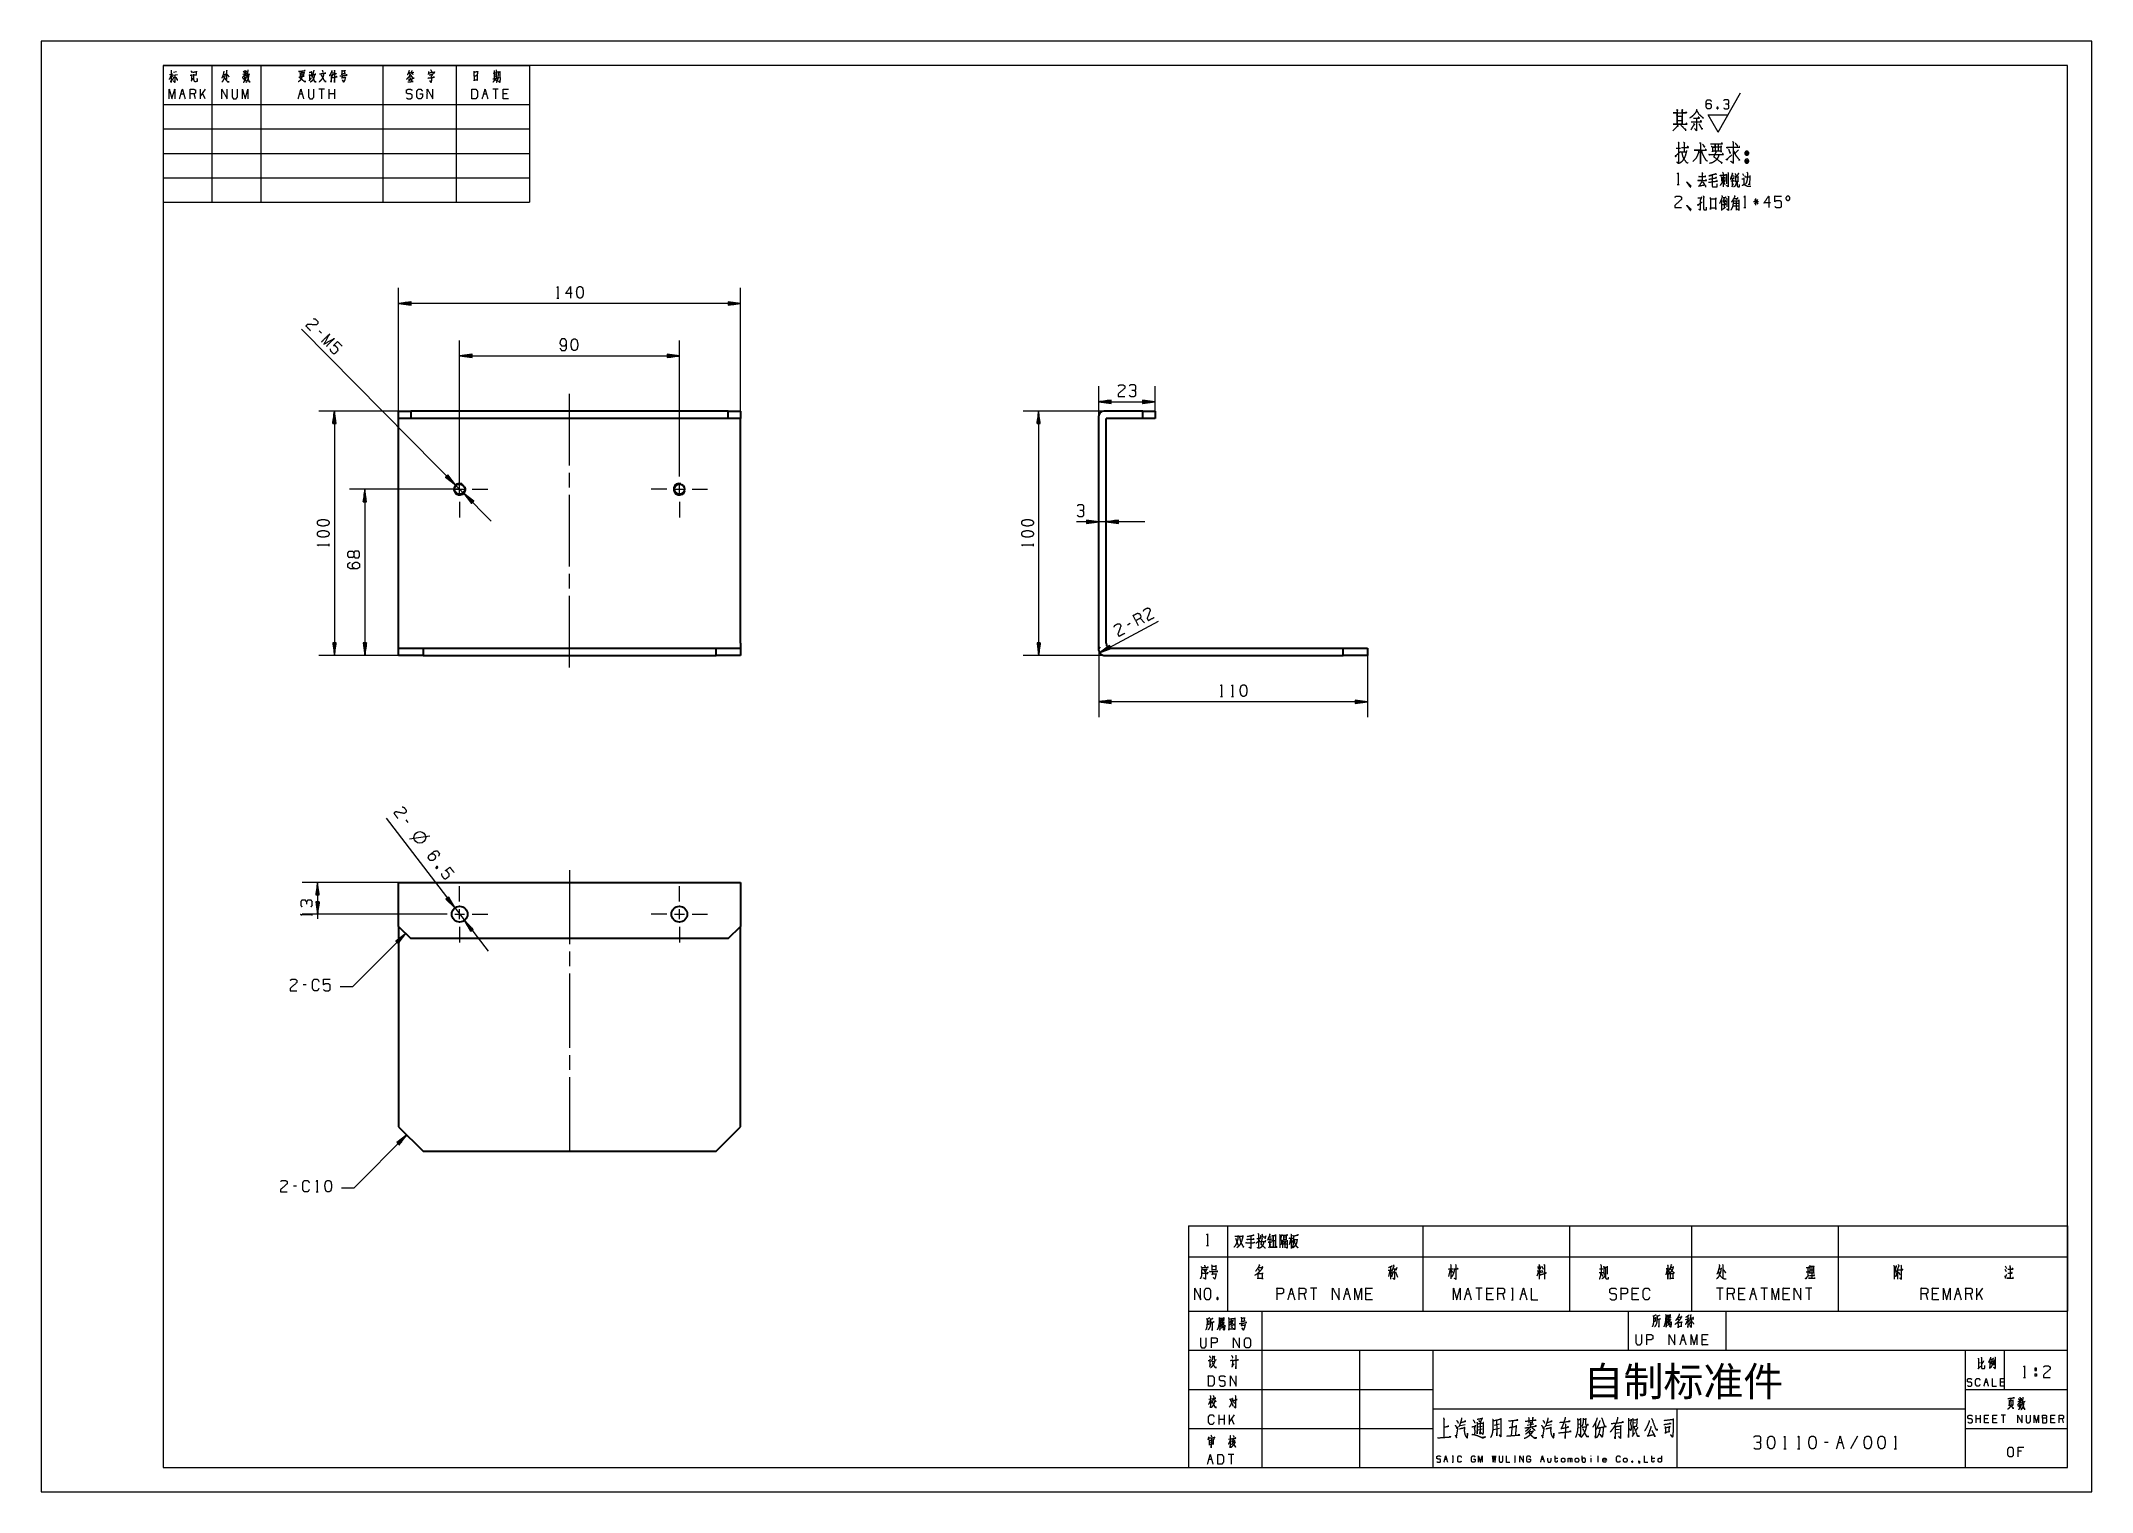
# Model space of a CAD drawing. Header units: millimetres. Extents: x 0 to 420, y 0 to 297.
import ezdxf

# ---------------------------------------------------------------- set-up
doc = ezdxf.new("R2010")
doc.units = ezdxf.units.MM
doc.layers.add('101', color=7, linetype='Continuous', true_color=0xffffff)

msp = doc.modelspace()

# ---------------------------------------------------------------- texts
at = {"lineweight": 18, "insert": (315.87, 25.6), "char_height": 6, "width": 78.1304, "attachment_point": 1}
msp.add_mtext('{\\fSimSun|b0|i0|c134|p2;自制标准件}', dxfattribs=at)

# ---------------------------------------------------------------- linework, layer by layer
at = {"layer": '101', "color": 133, "linetype": 'Continuous', "lineweight": 18}
for p, q in [((420, 297), (0, 297)), ((0, 297), (0, 0)), ((420, 0), (420, 297)), ((25, 292), (25, 5)), ((25, 292), (100, 292)), ((25, 292), (25, 264)), ((415, 292), (25, 292)), ((25, 292), (100, 292)), ((25, 292), (100, 292)), ((35, 292), (35, 264)), ((45, 292), (45, 264)), ((70, 292), (70, 264)), ((85, 292), (85, 264)), ((100, 292), (100, 264)), ((415, 5), (415, 292)), ((25, 284), (100, 284)), ((25, 279), (100, 279)), ((25, 274), (100, 274)), ((25, 269), (100, 269)), ((25, 264), (100, 264)), ((235, 37), (235, 5)), ((235, 37), (415, 37)), ((250, 37), (250, 5)), ((325, 37), (325, 29)), ((345, 37), (345, 29)), ((235, 29), (415, 29)), ((270, 29), (270, 5)), ((285, 29), (285, 5)), ((394, 29), (394, 5)), ((402, 29), (402, 21)), ((235, 21), (285, 21)), ((394, 21), (415, 21)), ((285, 17), (394, 17)), ((335, 17), (335, 5)), ((235, 13), (285, 13)), ((394, 13), (415, 13)), ((25, 5), (415, 5)), ((235, 5), (415, 5)), ((0, 0), (420, 0))]:
    msp.add_line(p, q, dxfattribs=at)
at = {"layer": '101', "color": 72, "linetype": 'Continuous', "lineweight": 18}
for p, q in [((26.34, 290.18), (26.96, 290.3)), ((26.7, 289.95), (26.92, 289.68)), ((26.99, 289.99), (27.95, 290.14)), ((27.13, 290.61), (27.71, 290.74)), ((41.34, 290.22), (42.13, 290.38)), ((42.25, 290.16), (42.79, 290.28)), ((53.17, 290.09), (53.7, 290.18)), ((75.25, 290.57), (75.67, 290.63)), ((75.35, 290.55), (75.45, 290.24)), ((75.82, 290.51), (76.35, 290.61)), ((75.98, 290.49), (76.11, 290.16)), ((92.56, 290.43), (93.43, 290.55)), ((92.84, 290.07), (93.11, 290.14)), ((93.6, 290.05), (93.85, 290.12)), ((28.66, 286.17), (29.22, 286.17)), ((31.62, 285.18), (31.34, 286.17)), ((33.59, 287.14), (32.63, 285.78)), ((32.63, 285.18), (32.63, 287.14)), ((33.59, 285.18), (33.04, 286.36)), ((52.94, 286.17), (53.49, 286.17)), ((54.91, 288.87), (55.37, 289.43)), ((58.02, 287.14), (56.9, 287.14)), ((57.46, 287.14), (57.46, 285.18)), ((59.02, 285.18), (59.02, 287.14)), ((60.14, 286.17), (59.02, 286.17)), ((60.14, 285.18), (60.14, 287.14)), ((75.83, 289.64), (75.37, 289.56)), ((90.65, 286.17), (91.2, 286.17)), ((93.6, 287.14), (92.49, 287.14)), ((92.86, 289.72), (93.09, 289.78)), ((93.05, 287.14), (93.05, 285.18)), ((95.45, 286.17), (94.61, 286.17)), ((334.84, 275.1), (335.75, 275.1)), ((335.75, 274.31), (336.89, 274.31)), ((344.13, 269.06), (344.8, 269.08)), ((345.08, 269.76), (345.22, 269.61)), ((345.13, 269.66), (345.13, 267.78)), ((345.42, 270.11), (345.56, 269.96)), ((348.31, 268.81), (348.63, 268.81)), ((348.45, 269.88), (348.66, 269.48)), ((335.06, 267.66), (335.48, 267.66)), ((344.48, 268.43), (344.8, 267.66)), ((345.45, 265.22), (345.7, 265.15)), ((346.67, 264.8), (347.36, 264.8)), ((347.45, 265), (347.11, 264.52)), ((351.19, 263.37), (351.19, 264.8)), ((344.13, 264.5), (344.13, 262.32)), ((344.32, 262.6), (344.98, 263.02)), ((344.69, 264.12), (344.69, 262.85)), ((344.82, 264.55), (344.99, 264.05)), ((346.53, 263.27), (347.64, 263.27)), ((346.56, 263.82), (347.66, 263.82)), ((348.72, 262.9), (349.14, 262.9)), ((351.7, 264.1), (350.69, 264.1)), ((350.87, 264.57), (351.54, 263.62)), ((351.52, 264.57), (350.87, 263.62)), ((105.61, 244.37), (106.04, 244.37)), ((57.41, 237.17), (56.94, 237.65)), ((58.98, 193.63), (58.98, 194.06)), ((203.21, 193.63), (203.21, 194.06)), ((223.07, 177.76), (222.48, 177.45)), ((225.94, 177.94), (225.08, 178.84)), ((241.51, 162.85), (241.93, 162.85)), ((243.79, 162.85), (244.21, 162.85)), ((75.21, 137.06), (74.8, 137.59)), ((75.48, 133.69), (79.59, 134.32)), ((81.18, 128.04), (80.94, 127.65)), ((55.56, 117.98), (55.56, 118.4)), ((54.33, 103.79), (53.65, 103.79)), ((52.34, 62.61), (51.67, 62.61)), ((56.34, 61.41), (56.77, 61.41)), ((235, 54.46), (235, 48.11)), ((235, 54.46), (243, 54.46)), ((238.67, 50.48), (239.09, 50.48)), ((243, 54.46), (283, 54.46)), ((243, 54.46), (243, 48.11)), ((244.58, 51.95), (245.18, 50.55)), ((248.96, 51.9), (249.52, 51.9)), ((249.7, 52.2), (250.67, 52.2)), ((250.02, 52.82), (250.14, 52.38)), ((250.8, 52.43), (250.62, 51.75)), ((251.46, 50), (251.82, 50.7)), ((254.27, 51.43), (255.15, 51.43)), ((254.27, 50.78), (255.03, 50.78)), ((254.45, 51.78), (254.98, 51.78)), ((254.48, 52.25), (255, 52.25)), ((254.48, 51.35), (254.59, 50.93)), ((255.95, 51.88), (255.61, 50.6)), ((256.05, 51.7), (256.35, 51.05)), ((256.48, 51.65), (257.18, 51.65)), ((283, 54.46), (283, 48.11)), ((283, 54.46), (313, 54.46)), ((313, 54.46), (338, 54.46)), ((313, 54.46), (313, 48.11)), ((338, 54.46), (368, 54.46)), ((338, 54.46), (338, 48.11)), ((368, 54.46), (415, 54.46)), ((368, 54.46), (368, 48.11)), ((415, 54.46), (415, 48.11)), ((235, 48.11), (235, 37)), ((235, 48.11), (243, 48.11)), ((239.76, 46.22), (240.58, 46.22)), ((240.59, 46.45), (240.59, 45.3)), ((243, 48.11), (283, 48.11)), ((243, 48.11), (243, 37)), ((283, 48.11), (283, 37)), ((283, 48.11), (313, 48.11)), ((307.33, 46.2), (307.61, 45.62)), ((313, 48.11), (313, 37)), ((313, 48.11), (338, 48.11)), ((320.7, 46.25), (320.7, 44.55)), ((338, 48.11), (338, 37)), ((338, 48.11), (368, 48.11)), ((368, 48.11), (368, 37)), ((368, 48.11), (415, 48.11)), ((380.84, 46.45), (381.02, 46.3)), ((402.21, 46.3), (402.51, 45.75)), ((415, 48.11), (415, 37)), ((239.76, 45.53), (240.58, 45.53)), ((239.95, 45.08), (239.76, 44.38)), ((239.81, 44.65), (240.59, 44.65)), ((249.23, 45.65), (249.55, 45.17)), ((275.88, 45.4), (276.64, 45.4)), ((276.21, 45.35), (275.95, 44.13)), ((276.35, 46.08), (276.35, 43.55)), ((276.39, 45.17), (276.6, 44.7)), ((276.87, 45.12), (276.55, 44)), ((276.78, 45.68), (277.56, 45.68)), ((276.8, 45.17), (276.94, 44.95)), ((277.38, 45.08), (277.79, 43.98)), ((277.63, 45.98), (277.45, 45.35)), ((288.6, 45.62), (288.21, 44.08)), ((288.74, 45.35), (289.04, 44.9)), ((306.72, 45.25), (306.32, 44.17)), ((306.37, 45.25), (307.18, 45.25)), ((306.49, 46.18), (306.62, 45.6)), ((306.87, 45.25), (307.18, 44.77)), ((307.15, 46.18), (306.94, 45.53)), ((307.31, 45.37), (307.52, 44.92)), ((319.06, 44.95), (319.87, 44.95)), ((319.15, 45.65), (319.82, 45.65)), ((320.1, 46.03), (320.7, 46.03)), ((333.02, 45.6), (332.74, 44.45)), ((343.6, 45.68), (344.03, 45.68)), ((361.81, 45.95), (361.81, 44.13)), ((362.25, 45.48), (363.03, 45.48)), ((379.52, 46.1), (379.87, 46.1)), ((380.17, 45.6), (380.17, 43.53)), ((402.12, 45.6), (402.42, 45.12)), ((240.85, 39.81), (240.99, 39.39)), ((255.72, 40.56), (256.39, 40.56)), ((259, 39.36), (258.67, 40.56)), ((261.28, 41.74), (259.94, 41.74)), ((260.61, 41.74), (260.61, 39.36)), ((267.1, 40.56), (267.77, 40.56)), ((272.33, 40.56), (271.32, 40.56)), ((291.86, 40.56), (292.53, 40.56)), ((295.14, 41.74), (293.8, 41.74)), ((294.47, 41.74), (294.47, 39.36)), ((297.08, 40.56), (296.08, 40.56)), ((299.7, 39.36), (299.36, 40.56)), ((301.12, 41.74), (301.46, 41.74)), ((301.12, 39.36), (301.46, 39.36)), ((301.3, 41.74), (301.3, 39.36)), ((303.24, 40.56), (303.91, 40.56)), ((326.85, 40.56), (325.84, 40.56)), ((344.45, 41.74), (343.11, 41.74)), ((343.78, 41.74), (343.78, 39.36)), ((346.73, 39.36), (346.39, 40.56)), ((348.67, 40.56), (347.66, 40.56)), ((350.27, 40.56), (350.94, 40.56)), ((353.56, 41.74), (352.21, 41.74)), ((352.88, 41.74), (352.88, 39.36)), ((357.77, 40.56), (356.76, 40.56)), ((362.66, 41.74), (361.32, 41.74)), ((361.99, 41.74), (361.99, 39.36)), ((386.37, 39.36), (386.04, 40.56)), ((388.31, 40.56), (387.31, 40.56)), ((392.19, 40.56), (392.87, 40.56)), ((395.48, 39.36), (395.14, 40.56)), ((396.41, 39.36), (396.41, 41.74)), ((397.58, 41.74), (396.41, 40.09)), ((397.58, 39.36), (396.91, 40.79)), ((235, 37), (243, 37)), ((241.56, 33.56), (242.11, 33.71)), ((241.86, 34.95), (241.84, 33.64)), ((243, 37), (283, 37)), ((283, 37), (313, 37)), ((313, 37), (338, 37)), ((332.99, 34.17), (333.54, 34.33)), ((333.29, 35.56), (333.27, 34.26)), ((336.78, 35.28), (337.5, 35.48)), ((338, 37), (368, 37)), ((368, 37), (415, 37)), ((335.95, 31.16), (336.55, 31.16)), ((341.07, 31.16), (340.18, 31.16)), ((396.85, 26.4), (397.17, 26.52)), ((398.1, 22.46), (398.55, 22.46)), ((401.94, 22.46), (401.28, 22.46)), ((405.98, 23.44), (406.4, 23.44)), ((408.29, 24.17), (408.29, 23.69)), ((408.29, 24.17), (408.62, 24.17)), ((239.68, 19.05), (239.13, 18.9)), ((239.49, 18.8), (239.7, 18.53)), ((404.84, 18.53), (405.63, 18.69)), ((405.75, 18.47), (406.29, 18.59)), ((241.24, 13.84), (241.24, 15.81)), ((242.35, 14.84), (241.24, 14.84)), ((242.35, 13.84), (242.35, 15.81)), ((243.36, 13.84), (243.36, 15.81)), ((244.32, 15.81), (243.36, 14.44)), ((244.32, 13.84), (243.77, 15.02)), ((290.71, 13.59), (291.61, 13.83)), ((294.32, 13.32), (295.1, 13.49)), ((294.32, 12.7), (295.15, 12.9)), ((297.53, 12.8), (298.66, 13.08)), ((298.61, 13.9), (297.56, 13.63)), ((301.31, 14.52), (301.05, 11.52)), ((304.36, 13.7), (305.73, 13.94)), ((308.39, 13.59), (309.29, 13.83)), ((315.09, 13.9), (314.7, 13.83)), ((315.07, 13.14), (314.7, 13.04)), ((323.24, 12.8), (322.38, 12.7)), ((323.92, 14.35), (323.73, 14.25)), ((326.5, 14.15), (325.99, 14.08)), ((396.31, 14.15), (396.31, 15.72)), ((397.2, 14.94), (396.31, 14.94)), ((397.2, 14.15), (397.2, 15.72)), ((398.67, 14.94), (398, 14.94)), ((400.37, 14.94), (399.7, 14.94)), ((402.29, 15.72), (401.4, 15.72)), ((401.84, 15.72), (401.84, 14.15)), ((412.25, 14.94), (411.58, 14.94)), ((414.17, 14.15), (413.95, 14.94)), ((239.39, 10.18), (239.92, 10.26)), ((243.76, 10.86), (243.19, 10.74)), ((243.56, 10.57), (243.75, 10.32)), ((322.38, 12.04), (323.24, 12.14)), ((356.89, 8.81), (357.36, 8.81)), ((359.72, 8.81), (360.19, 8.81)), ((365.98, 10.14), (365.24, 10.14)), ((368.07, 10.14), (368.81, 10.14)), ((372.01, 11.44), (370.52, 8.81)), ((379.52, 8.81), (379.99, 8.81)), ((239.17, 6.69), (239.72, 6.69)), ((244.25, 7.66), (243.13, 7.66)), ((243.69, 7.66), (243.69, 5.7)), ((287.48, 6.73), (287.85, 6.73)), ((288.98, 7.38), (289.17, 7.38)), ((288.98, 6.07), (289.17, 6.07)), ((289.08, 7.38), (289.08, 6.07)), ((301.71, 7.38), (301.89, 7.38)), ((301.71, 6.07), (301.89, 6.07)), ((301.81, 7.38), (301.81, 6.07)), ((307.28, 6.73), (307.65, 6.73)), ((309.92, 6.94), (310.65, 6.94)), ((312.75, 6.07), (312.75, 6.94)), ((315.58, 6.42), (315.58, 7.38)), ((317.36, 6.94), (317.36, 6.07)), ((318.78, 7.4), (318.78, 6.07)), ((329.72, 6.94), (330.45, 6.94)), ((405.59, 8.36), (404.9, 8.36))]:
    msp.add_line(p, q, dxfattribs=at)
at = {"layer": '101', "color": 43, "linetype": 'Continuous', "lineweight": 18}
for p, q in [((343.43, 278.38), (348.04, 286.38)), ((343.43, 278.38), (341.41, 281.88)), ((341.41, 281.88), (345.45, 281.88)), ((343.25, 283.47), (343.37, 283.14))]:
    msp.add_line(p, q, dxfattribs=at)
at = {"layer": '101', "color": 22, "linetype": 'Continuous', "lineweight": 18}
for p, q in [((73.23, 219.75), (73.23, 246.45)), ((75.77, 243.61), (73.23, 243.28)), ((75.77, 243.61), (75.74, 243.61)), ((75.77, 243.61), (75.74, 243.61)), ((75.77, 242.94), (75.77, 243.61)), ((140.69, 243.61), (140.73, 243.61)), ((143.23, 243.28), (140.69, 243.61)), ((140.69, 243.61), (140.69, 242.94)), ((140.69, 243.61), (140.73, 243.61)), ((143.23, 219.75), (143.23, 246.45)), ((73.23, 243.28), (75.77, 242.94)), ((143.23, 243.28), (73.23, 243.28)), ((75.77, 243.3), (73.43, 243.3)), ((75.77, 243.25), (73.43, 243.25)), ((75.77, 243.35), (73.81, 243.35)), ((75.77, 243.2), (73.81, 243.2)), ((75.77, 243.4), (74.2, 243.4)), ((75.77, 243.15), (74.2, 243.15)), ((75.77, 243.45), (74.58, 243.45)), ((75.77, 243.1), (74.58, 243.1)), ((75.77, 243.5), (74.97, 243.5)), ((75.77, 243.05), (74.97, 243.05)), ((75.77, 243.56), (75.36, 243.56)), ((75.77, 243), (75.36, 243)), ((75.77, 242.95), (75.74, 242.95)), ((75.77, 242.95), (75.74, 242.95)), ((140.69, 243.56), (141.11, 243.56)), ((140.69, 243.5), (141.5, 243.5)), ((140.69, 243.45), (141.88, 243.45)), ((140.69, 243.4), (142.27, 243.4)), ((140.69, 243.35), (142.65, 243.35)), ((140.69, 243.3), (143.04, 243.3)), ((140.69, 242.94), (143.23, 243.28)), ((140.69, 243.25), (143.04, 243.25)), ((140.69, 243.2), (142.65, 243.2)), ((140.69, 243.15), (142.27, 243.15)), ((140.69, 243.1), (141.88, 243.1)), ((140.69, 243.05), (141.5, 243.05)), ((140.69, 243), (141.11, 243)), ((140.69, 242.95), (140.73, 242.95)), ((140.69, 242.95), (140.73, 242.95)), ((53.35, 238.02), (92.19, 198.72)), ((85.73, 205.25), (85.73, 235.72)), ((130.73, 211.02), (130.73, 235.72)), ((88.27, 232.88), (85.73, 232.55)), ((85.73, 232.55), (88.27, 232.21)), ((85.73, 232.55), (130.73, 232.55)), ((88.27, 232.57), (85.93, 232.57)), ((88.27, 232.52), (85.93, 232.52)), ((88.27, 232.62), (86.31, 232.62)), ((88.27, 232.47), (86.31, 232.47)), ((88.27, 232.67), (86.7, 232.67)), ((88.27, 232.42), (86.7, 232.42)), ((88.27, 232.72), (87.08, 232.72)), ((88.27, 232.37), (87.08, 232.37)), ((88.27, 232.77), (87.47, 232.77)), ((88.27, 232.32), (87.47, 232.32)), ((88.27, 232.82), (87.86, 232.82)), ((88.27, 232.27), (87.86, 232.27)), ((88.27, 232.88), (88.24, 232.88)), ((88.27, 232.88), (88.24, 232.88)), ((88.27, 232.21), (88.24, 232.21)), ((88.27, 232.21), (88.24, 232.21)), ((88.27, 232.21), (88.27, 232.88)), ((130.73, 232.55), (128.19, 232.88)), ((128.19, 232.88), (128.23, 232.88)), ((128.19, 232.88), (128.19, 232.21)), ((128.19, 232.88), (128.23, 232.88)), ((128.19, 232.82), (128.61, 232.82)), ((128.19, 232.77), (129, 232.77)), ((128.19, 232.72), (129.38, 232.72)), ((128.19, 232.67), (129.77, 232.67)), ((128.19, 232.62), (130.15, 232.62)), ((128.19, 232.57), (130.54, 232.57)), ((128.19, 232.21), (130.73, 232.55)), ((128.19, 232.52), (130.54, 232.52)), ((128.19, 232.47), (130.15, 232.47)), ((128.19, 232.42), (129.77, 232.42)), ((128.19, 232.37), (129.38, 232.37)), ((128.19, 232.32), (129, 232.32)), ((128.19, 232.27), (128.61, 232.27)), ((128.19, 232.21), (128.23, 232.21)), ((128.19, 232.21), (128.23, 232.21)), ((216.63, 220.25), (216.63, 226.34)), ((219.17, 223.5), (216.63, 223.16)), ((216.63, 223.16), (219.17, 222.83)), ((216.63, 223.16), (228.13, 223.16)), ((219.17, 223.19), (216.82, 223.19)), ((219.17, 223.14), (216.82, 223.14)), ((219.17, 223.24), (217.21, 223.24)), ((219.17, 223.09), (217.21, 223.09)), ((219.17, 223.29), (217.59, 223.29)), ((219.17, 223.04), (217.59, 223.04)), ((219.17, 223.34), (217.98, 223.34)), ((219.17, 222.99), (217.98, 222.99)), ((219.17, 223.39), (218.36, 223.39)), ((219.17, 222.94), (218.36, 222.94)), ((219.17, 223.44), (218.75, 223.44)), ((219.17, 222.88), (218.75, 222.88)), ((219.17, 223.49), (219.14, 223.49)), ((219.17, 223.49), (219.14, 223.49)), ((219.17, 222.83), (219.14, 222.83)), ((219.17, 222.83), (219.14, 222.83)), ((219.17, 222.83), (219.17, 223.5)), ((228.13, 223.16), (225.59, 223.5)), ((225.59, 223.5), (225.59, 222.83)), ((225.59, 223.49), (225.62, 223.49)), ((225.59, 223.49), (225.62, 223.49)), ((225.59, 223.44), (226.01, 223.44)), ((225.59, 223.39), (226.39, 223.39)), ((225.59, 223.34), (226.78, 223.34)), ((225.59, 223.29), (227.16, 223.29)), ((225.59, 223.24), (227.55, 223.24)), ((225.59, 223.19), (227.94, 223.19)), ((225.59, 222.83), (228.13, 223.16)), ((225.59, 223.14), (227.94, 223.14)), ((225.59, 223.09), (227.55, 223.09)), ((225.59, 223.04), (227.16, 223.04)), ((225.59, 222.99), (226.78, 222.99)), ((225.59, 222.94), (226.39, 222.94)), ((225.59, 222.88), (226.01, 222.88)), ((225.59, 222.83), (225.62, 222.83)), ((225.59, 222.83), (225.62, 222.83)), ((228.13, 221.25), (228.13, 226.34)), ((75.73, 221.25), (56.9, 221.25)), ((60.07, 221.25), (59.74, 218.71)), ((59.74, 218.71), (59.74, 218.74)), ((59.74, 218.71), (59.74, 218.74)), ((59.74, 218.71), (60.41, 218.71)), ((59.79, 218.71), (59.79, 219.13)), ((59.84, 218.71), (59.84, 219.52)), ((59.89, 218.71), (59.89, 219.9)), ((59.94, 218.71), (59.94, 220.29)), ((59.99, 218.71), (59.99, 220.67)), ((60.05, 218.71), (60.05, 221.06)), ((60.07, 221.25), (60.07, 171.25)), ((60.41, 218.71), (60.07, 221.25)), ((60.1, 218.71), (60.1, 221.06)), ((60.15, 218.71), (60.15, 220.67)), ((60.2, 218.71), (60.2, 220.29)), ((60.25, 218.71), (60.25, 219.9)), ((60.3, 218.71), (60.3, 219.52)), ((60.35, 218.71), (60.35, 219.13)), ((60.4, 218.71), (60.4, 218.74)), ((60.4, 218.71), (60.4, 218.74)), ((217.63, 221.25), (201.12, 221.25)), ((204.3, 221.25), (203.96, 218.71)), ((203.96, 218.71), (204.63, 218.71)), ((203.97, 218.71), (203.97, 218.74)), ((203.97, 218.71), (203.97, 218.74)), ((204.02, 218.71), (204.02, 219.13)), ((204.07, 218.71), (204.07, 219.52)), ((204.12, 218.71), (204.12, 219.9)), ((204.17, 218.71), (204.17, 220.29)), ((204.22, 218.71), (204.22, 220.67)), ((204.27, 218.71), (204.27, 221.06)), ((204.63, 218.71), (204.3, 221.25)), ((204.3, 221.25), (204.3, 171.25)), ((204.32, 218.71), (204.32, 221.06)), ((204.38, 218.71), (204.38, 220.67)), ((204.43, 218.71), (204.43, 220.29)), ((204.48, 218.71), (204.48, 219.9)), ((204.53, 218.71), (204.53, 219.52)), ((204.58, 218.71), (204.58, 219.13)), ((204.63, 218.71), (204.63, 218.74)), ((204.63, 218.71), (204.63, 218.74)), ((83.31, 208.18), (82.83, 207.71)), ((82.83, 207.72), (82.86, 207.69)), ((82.83, 207.72), (82.86, 207.69)), ((82.83, 207.71), (84.85, 206.14)), ((82.87, 207.75), (83.16, 207.46)), ((82.91, 207.79), (83.47, 207.22)), ((82.94, 207.82), (83.78, 206.98)), ((82.98, 207.86), (84.09, 206.74)), ((83.01, 207.9), (84.39, 206.5)), ((83.05, 207.93), (84.7, 206.26)), ((83.09, 207.97), (84.74, 206.3)), ((83.12, 208), (84.5, 206.61)), ((83.16, 208.04), (84.27, 206.92)), ((83.2, 208.07), (84.03, 207.23)), ((83.23, 208.11), (83.8, 207.54)), ((83.27, 208.15), (83.56, 207.85)), ((83.3, 208.18), (83.33, 208.16)), ((83.3, 208.18), (83.33, 208.16)), ((84.85, 206.14), (83.31, 208.18)), ((85.73, 205.25), (63.15, 205.25)), ((66.33, 205.25), (65.99, 202.71)), ((65.99, 202.71), (66.66, 202.71)), ((66, 202.71), (66, 202.74)), ((66, 202.71), (66, 202.74)), ((66.05, 202.71), (66.05, 203.13)), ((66.1, 202.71), (66.1, 203.52)), ((66.15, 202.71), (66.15, 203.9)), ((66.2, 202.71), (66.2, 204.29)), ((66.25, 202.71), (66.25, 204.67)), ((66.3, 202.71), (66.3, 205.06)), ((66.66, 202.71), (66.33, 205.25)), ((66.33, 205.25), (66.33, 171.25)), ((66.35, 202.71), (66.35, 205.06)), ((66.4, 202.71), (66.4, 204.67)), ((66.46, 202.71), (66.46, 204.29)), ((66.51, 202.71), (66.51, 203.9)), ((66.56, 202.71), (66.56, 203.52)), ((66.61, 202.71), (66.61, 203.13)), ((66.66, 202.71), (66.66, 202.74)), ((66.66, 202.71), (66.66, 202.74)), ((86.61, 204.36), (88.16, 202.32)), ((88.64, 202.79), (86.61, 204.36)), ((88.38, 202.54), (86.73, 204.21)), ((88.42, 202.58), (86.77, 204.24)), ((88.34, 202.5), (86.96, 203.9)), ((88.45, 202.61), (87.07, 204.01)), ((88.31, 202.47), (87.2, 203.59)), ((88.49, 202.65), (87.38, 203.77)), ((88.27, 202.43), (87.43, 203.28)), ((88.23, 202.4), (87.67, 202.97)), ((88.52, 202.68), (87.69, 203.53)), ((88.2, 202.36), (87.91, 202.66)), ((88.56, 202.72), (88, 203.29)), ((88.16, 202.33), (88.14, 202.35)), ((88.16, 202.33), (88.14, 202.35)), ((88.16, 202.32), (88.64, 202.79)), ((88.6, 202.75), (88.3, 203.05)), ((88.63, 202.79), (88.61, 202.81)), ((88.63, 202.79), (88.61, 202.81)), ((226.07, 198.6), (212.03, 198.6)), ((216.63, 198.6), (214.09, 198.93)), ((214.09, 198.93), (214.09, 198.26)), ((214.09, 198.93), (214.12, 198.93)), ((214.09, 198.93), (214.12, 198.93)), ((214.09, 198.88), (214.51, 198.88)), ((214.09, 198.83), (214.89, 198.83)), ((214.09, 198.78), (215.28, 198.78)), ((214.09, 198.73), (215.66, 198.73)), ((214.09, 198.67), (216.05, 198.67)), ((214.09, 198.62), (216.44, 198.62)), ((214.09, 198.26), (216.63, 198.6)), ((214.09, 198.57), (216.44, 198.57)), ((214.09, 198.52), (216.05, 198.52)), ((214.09, 198.47), (215.66, 198.47)), ((214.09, 198.42), (215.28, 198.42)), ((214.09, 198.37), (214.89, 198.37)), ((214.09, 198.32), (214.51, 198.32)), ((214.09, 198.27), (214.12, 198.27)), ((214.09, 198.27), (214.12, 198.27)), ((220.67, 198.93), (218.13, 198.6)), ((218.13, 198.6), (220.67, 198.26)), ((220.67, 198.62), (218.32, 198.62)), ((220.67, 198.57), (218.32, 198.57)), ((220.67, 198.67), (218.71, 198.67)), ((220.67, 198.52), (218.71, 198.52)), ((220.67, 198.73), (219.09, 198.73)), ((220.67, 198.47), (219.09, 198.47)), ((220.67, 198.78), (219.48, 198.78)), ((220.67, 198.42), (219.48, 198.42)), ((220.67, 198.83), (219.86, 198.83)), ((220.67, 198.37), (219.86, 198.37)), ((220.67, 198.88), (220.25, 198.88)), ((220.67, 198.32), (220.25, 198.32)), ((220.67, 198.93), (220.64, 198.93)), ((220.67, 198.93), (220.64, 198.93)), ((220.67, 198.27), (220.64, 198.27)), ((220.67, 198.27), (220.64, 198.27)), ((220.67, 198.26), (220.67, 198.93)), ((216.75, 171.78), (228.85, 178.26)), ((60.41, 173.79), (59.74, 173.79)), ((59.74, 173.79), (59.74, 173.76)), ((59.74, 173.79), (59.74, 173.76)), ((59.74, 173.79), (60.07, 171.25)), ((59.79, 173.79), (59.79, 173.38)), ((59.84, 173.79), (59.84, 172.99)), ((59.89, 173.79), (59.89, 172.6)), ((59.94, 173.79), (59.94, 172.22)), ((59.99, 173.79), (59.99, 171.83)), ((60.05, 173.79), (60.05, 171.45)), ((60.07, 171.25), (60.41, 173.79)), ((60.1, 173.79), (60.1, 171.45)), ((60.15, 173.79), (60.15, 171.83)), ((60.2, 173.79), (60.2, 172.22)), ((60.25, 173.79), (60.25, 172.6)), ((60.3, 173.79), (60.3, 172.99)), ((60.35, 173.79), (60.35, 173.38)), ((60.4, 173.79), (60.4, 173.76)), ((60.4, 173.79), (60.4, 173.76)), ((66.66, 173.79), (65.99, 173.79)), ((65.99, 173.79), (66.33, 171.25)), ((66, 173.79), (66, 173.76)), ((66, 173.79), (66, 173.76)), ((66.05, 173.79), (66.05, 173.38)), ((66.1, 173.79), (66.1, 172.99)), ((66.15, 173.79), (66.15, 172.6)), ((66.2, 173.79), (66.2, 172.22)), ((66.25, 173.79), (66.25, 171.83)), ((66.3, 173.79), (66.3, 171.45)), ((66.33, 171.25), (66.66, 173.79)), ((66.35, 173.79), (66.35, 171.45)), ((66.4, 173.79), (66.4, 171.83)), ((66.46, 173.79), (66.46, 172.22)), ((66.51, 173.79), (66.51, 172.6)), ((66.56, 173.79), (66.56, 172.99)), ((66.61, 173.79), (66.61, 173.38)), ((66.66, 173.79), (66.66, 173.76)), ((66.66, 173.79), (66.66, 173.76)), ((203.96, 173.79), (204.3, 171.25)), ((204.63, 173.79), (203.96, 173.79)), ((203.97, 173.79), (203.97, 173.76)), ((203.97, 173.79), (203.97, 173.76)), ((204.02, 173.79), (204.02, 173.38)), ((204.07, 173.79), (204.07, 172.99)), ((204.12, 173.79), (204.12, 172.6)), ((204.17, 173.79), (204.17, 172.22)), ((204.22, 173.79), (204.22, 171.83)), ((204.27, 173.79), (204.27, 171.45)), ((204.3, 171.25), (204.63, 173.79)), ((204.32, 173.79), (204.32, 171.45)), ((204.38, 173.79), (204.38, 171.83)), ((204.43, 173.79), (204.43, 172.22)), ((204.48, 173.79), (204.48, 172.6)), ((204.53, 173.79), (204.53, 172.99)), ((204.58, 173.79), (204.58, 173.38)), ((204.63, 173.79), (204.63, 173.76)), ((204.63, 173.79), (204.63, 173.76)), ((216.63, 172.25), (216.63, 158.59)), ((218.83, 173.27), (216.75, 171.78)), ((216.75, 171.78), (219.14, 172.68)), ((218.97, 173), (216.9, 171.89)), ((219, 172.96), (216.93, 171.85)), ((218.95, 173.05), (217.22, 172.12)), ((219.02, 172.91), (217.29, 171.99)), ((218.93, 173.09), (217.54, 172.35)), ((219.05, 172.87), (217.66, 172.12)), ((218.9, 173.14), (217.85, 172.58)), ((219.07, 172.82), (218.02, 172.26)), ((218.88, 173.18), (218.17, 172.8)), ((219.09, 172.78), (218.39, 172.4)), ((218.85, 173.23), (218.49, 173.03)), ((219.12, 172.73), (218.75, 172.54)), ((218.83, 173.27), (218.8, 173.26)), ((218.83, 173.27), (218.8, 173.26)), ((219.14, 172.68), (218.83, 173.27)), ((219.14, 172.69), (219.11, 172.67)), ((219.14, 172.69), (219.11, 172.67)), ((78.23, 171.25), (56.9, 171.25)), ((78.23, 171.25), (63.15, 171.25)), ((217.63, 171.25), (201.12, 171.25)), ((271.63, 171.25), (271.63, 158.59)), ((219.17, 162.09), (216.63, 161.76)), ((216.63, 161.76), (219.17, 161.43)), ((271.63, 161.76), (216.63, 161.76)), ((219.17, 161.79), (216.82, 161.79)), ((219.17, 161.74), (216.82, 161.74)), ((219.17, 161.84), (217.21, 161.84)), ((219.17, 161.68), (217.21, 161.68)), ((219.17, 161.89), (217.59, 161.89)), ((219.17, 161.63), (217.59, 161.63)), ((219.17, 161.94), (217.98, 161.94)), ((219.17, 161.58), (217.98, 161.58)), ((219.17, 161.99), (218.36, 161.99)), ((219.17, 161.53), (218.36, 161.53)), ((219.17, 162.04), (218.75, 162.04)), ((219.17, 161.48), (218.75, 161.48)), ((219.17, 162.09), (219.14, 162.09)), ((219.17, 162.09), (219.14, 162.09)), ((219.17, 161.43), (219.14, 161.43)), ((219.17, 161.43), (219.14, 161.43)), ((219.17, 161.43), (219.17, 162.09)), ((269.09, 162.09), (269.12, 162.09)), ((269.09, 162.09), (269.12, 162.09)), ((269.09, 162.09), (269.09, 161.43)), ((271.63, 161.76), (269.09, 162.09)), ((269.09, 162.04), (269.51, 162.04)), ((269.09, 161.99), (269.89, 161.99)), ((269.09, 161.94), (270.28, 161.94)), ((269.09, 161.89), (270.66, 161.89)), ((269.09, 161.84), (271.05, 161.84)), ((269.09, 161.79), (271.44, 161.79)), ((269.09, 161.43), (271.63, 161.76)), ((269.09, 161.74), (271.44, 161.74)), ((269.09, 161.68), (271.05, 161.68)), ((269.09, 161.63), (270.66, 161.63)), ((269.09, 161.58), (270.28, 161.58)), ((269.09, 161.53), (269.89, 161.53)), ((269.09, 161.48), (269.51, 161.48)), ((269.09, 161.43), (269.12, 161.43)), ((269.09, 161.43), (269.12, 161.43)), ((70.65, 137.93), (91.55, 110.68)), ((73.23, 124.77), (53.47, 124.77)), ((56.65, 124.77), (56.31, 122.23)), ((56.31, 122.23), (56.98, 122.23)), ((56.32, 122.23), (56.32, 122.26)), ((56.32, 122.23), (56.32, 122.26)), ((56.37, 122.23), (56.37, 122.64)), ((56.42, 122.23), (56.42, 123.03)), ((56.47, 122.23), (56.47, 123.41)), ((56.52, 122.23), (56.52, 123.8)), ((56.57, 122.23), (56.57, 124.19)), ((56.62, 122.23), (56.62, 124.57)), ((56.98, 122.23), (56.65, 124.77)), ((56.65, 124.77), (56.65, 117.34)), ((56.67, 122.23), (56.67, 124.57)), ((56.72, 122.23), (56.72, 124.19)), ((56.77, 122.23), (56.77, 123.8)), ((56.83, 122.23), (56.83, 123.41)), ((56.88, 122.23), (56.88, 123.03)), ((56.93, 122.23), (56.93, 122.64)), ((56.98, 122.23), (56.98, 122.26)), ((56.98, 122.23), (56.98, 122.26)), ((79.97, 118.27), (53.47, 118.27)), ((56.98, 120.81), (56.31, 120.81)), ((56.31, 120.81), (56.65, 118.27)), ((56.32, 120.81), (56.32, 120.77)), ((56.32, 120.81), (56.32, 120.77)), ((56.37, 120.81), (56.37, 120.39)), ((56.42, 120.81), (56.42, 120)), ((56.47, 120.81), (56.47, 119.62)), ((56.52, 120.81), (56.52, 119.23)), ((56.57, 120.81), (56.57, 118.84)), ((56.62, 120.81), (56.62, 118.46)), ((56.65, 118.27), (56.98, 120.81)), ((56.67, 120.81), (56.67, 118.46)), ((56.72, 120.81), (56.72, 118.84)), ((56.77, 120.81), (56.77, 119.23)), ((56.83, 120.81), (56.83, 119.62)), ((56.88, 120.81), (56.88, 120)), ((56.93, 120.81), (56.93, 120.39)), ((56.98, 120.81), (56.98, 120.77)), ((56.98, 120.81), (56.98, 120.77)), ((83.46, 121.77), (82.93, 121.37)), ((82.93, 121.37), (84.74, 119.55)), ((82.94, 121.37), (82.96, 121.34)), ((82.94, 121.37), (82.96, 121.34)), ((82.98, 121.4), (83.23, 121.07)), ((83.02, 121.43), (83.51, 120.79)), ((83.06, 121.46), (83.78, 120.52)), ((83.1, 121.49), (84.06, 120.24)), ((83.14, 121.52), (84.33, 119.97)), ((83.18, 121.55), (84.61, 119.69)), ((83.22, 121.59), (84.65, 119.72)), ((83.26, 121.62), (84.45, 120.06)), ((83.3, 121.65), (84.26, 120.4)), ((83.34, 121.68), (84.06, 120.73)), ((83.38, 121.71), (83.87, 121.07)), ((83.42, 121.74), (83.67, 121.41)), ((84.74, 119.55), (83.46, 121.77)), ((83.46, 121.77), (83.48, 121.75)), ((83.46, 121.77), (83.48, 121.75)), ((63.78, 103.4), (74.69, 114.31)), ((74.69, 114.31), (72.66, 112.75)), ((72.77, 112.64), (73.61, 113.48)), ((72.8, 112.6), (73.92, 113.72)), ((72.84, 112.57), (74.22, 113.96)), ((72.87, 112.53), (74.53, 114.19)), ((72.91, 112.5), (74.57, 114.16)), ((72.95, 112.46), (74.33, 113.85)), ((72.98, 112.42), (74.1, 113.54)), ((73.13, 112.28), (74.69, 114.31)), ((86.72, 116.98), (88, 114.76)), ((88.53, 115.16), (86.72, 116.98)), ((88.25, 114.94), (86.82, 116.81)), ((88.29, 114.98), (86.86, 116.84)), ((88.21, 114.91), (87.01, 116.47)), ((88.33, 115.01), (87.13, 116.56)), ((88.17, 114.88), (87.21, 116.13)), ((88.13, 114.85), (87.4, 115.8)), ((88.37, 115.04), (87.41, 116.29)), ((88.09, 114.82), (87.6, 115.46)), ((88.41, 115.07), (87.69, 116.01)), ((88.05, 114.79), (87.79, 115.12)), ((88.45, 115.1), (87.96, 115.74)), ((88.01, 114.76), (87.99, 114.78)), ((88.01, 114.76), (87.99, 114.78)), ((88, 114.76), (88.53, 115.16)), ((88.49, 115.13), (88.24, 115.46)), ((88.53, 115.16), (88.51, 115.19)), ((88.53, 115.16), (88.51, 115.19)), ((72.66, 112.75), (72.68, 112.77)), ((72.66, 112.75), (72.68, 112.77)), ((72.66, 112.75), (73.13, 112.28)), ((72.69, 112.71), (72.99, 113.01)), ((72.73, 112.68), (73.3, 113.24)), ((73.02, 112.39), (73.86, 113.23)), ((73.05, 112.35), (73.62, 112.92)), ((73.09, 112.32), (73.38, 112.61)), ((73.13, 112.28), (73.15, 112.3)), ((73.13, 112.28), (73.15, 112.3)), ((63.78, 103.4), (61.24, 103.4)), ((64.07, 62.22), (74.92, 73.07)), ((74.92, 73.07), (72.89, 71.51)), ((72.89, 71.51), (72.92, 71.53)), ((72.89, 71.51), (72.92, 71.53)), ((72.89, 71.51), (73.36, 71.04)), ((72.93, 71.48), (73.23, 71.77)), ((72.97, 71.44), (73.53, 72.01)), ((73, 71.4), (73.84, 72.24)), ((73.04, 71.37), (74.15, 72.48)), ((73.07, 71.33), (74.46, 72.72)), ((73.11, 71.3), (74.77, 72.96)), ((73.15, 71.26), (74.81, 72.92)), ((73.18, 71.22), (74.57, 72.61)), ((73.22, 71.19), (74.33, 72.3)), ((73.25, 71.15), (74.09, 71.99)), ((73.29, 71.12), (73.86, 71.68)), ((73.36, 71.04), (74.92, 73.07)), ((73.33, 71.08), (73.62, 71.38)), ((73.36, 71.04), (73.38, 71.07)), ((73.36, 71.04), (73.38, 71.07)), ((64.07, 62.22), (61.53, 62.22))]:
    msp.add_line(p, q, dxfattribs=at)
at = {"layer": '101', "color": 72, "linetype": 'Continuous', "lineweight": 25}
for p, q in [((73.23, 219.75), (73.23, 221.25)), ((73.23, 221.25), (75.73, 221.25)), ((73.23, 173.75), (73.23, 219.75)), ((75.73, 219.75), (73.23, 219.75)), ((140.73, 221.25), (75.73, 221.25)), ((75.73, 221.25), (75.73, 219.75)), ((140.73, 219.75), (75.73, 219.75)), ((140.73, 221.25), (143.23, 221.25)), ((140.73, 219.75), (140.73, 221.25)), ((143.23, 219.75), (140.73, 219.75)), ((143.23, 221.25), (143.23, 219.75)), ((143.23, 173.75), (143.23, 219.75)), ((216.63, 172.25), (216.63, 220.25)), ((225.63, 221.25), (217.63, 221.25)), ((225.63, 219.75), (218.13, 219.75)), ((218.13, 173.75), (218.13, 219.75)), ((225.63, 219.75), (225.63, 221.25)), ((225.63, 221.25), (228.13, 221.25)), ((228.13, 219.75), (225.63, 219.75)), ((228.13, 221.25), (228.13, 219.75)), ((73.23, 172.75), (78.23, 172.75)), ((73.23, 171.25), (73.23, 172.75)), ((78.23, 172.75), (138.23, 172.75)), ((78.23, 172.75), (78.23, 171.25)), ((138.23, 171.25), (138.23, 172.75)), ((138.23, 172.75), (143.23, 172.75)), ((143.23, 172.75), (143.23, 171.25)), ((219.13, 172.75), (266.63, 172.75)), ((266.63, 171.25), (266.63, 172.75)), ((266.63, 172.75), (271.63, 172.75)), ((271.63, 172.75), (271.63, 171.25)), ((78.23, 171.25), (73.23, 171.25)), ((78.23, 171.25), (138.23, 171.25)), ((143.23, 171.25), (138.23, 171.25)), ((217.63, 171.25), (266.63, 171.25)), ((271.63, 171.25), (266.63, 171.25)), ((73.23, 124.77), (143.23, 124.77)), ((73.23, 115.76), (73.23, 123.77)), ((143.23, 123.77), (143.23, 115.76)), ((73.23, 115.76), (75.73, 113.27)), ((73.23, 115.76), (73.23, 74.77)), ((140.73, 113.27), (143.23, 115.76)), ((143.23, 74.77), (143.23, 115.76)), ((140.73, 113.27), (75.73, 113.27)), ((73.23, 74.77), (78.23, 69.77)), ((138.23, 69.77), (143.23, 74.77)), ((78.23, 69.77), (138.23, 69.77))]:
    msp.add_line(p, q, dxfattribs=at)
at = {"layer": '101', "color": 151, "linetype": 'Continuous', "lineweight": 18}
for p, q in [((85.73, 207.84), (85.73, 211.02)), ((130.73, 207.84), (130.73, 211.02)), ((85.73, 204.25), (85.73, 206.26)), ((108.23, 205.59), (108.23, 208.59)), ((130.73, 204.25), (130.73, 206.26)), ((83.14, 205.25), (79.97, 205.25)), ((84.73, 205.25), (86.74, 205.25)), ((85.73, 202.66), (85.73, 199.49)), ((88.32, 205.25), (91.5, 205.25)), ((108.23, 189.42), (108.23, 204.09)), ((128.14, 205.25), (124.97, 205.25)), ((129.73, 205.25), (131.74, 205.25)), ((130.73, 202.66), (130.73, 199.49)), ((133.32, 205.25), (136.5, 205.25)), ((108.23, 184.92), (108.23, 187.92)), ((85.73, 120.86), (85.73, 124.03)), ((130.73, 120.86), (130.73, 124.03)), ((83.14, 118.27), (79.97, 118.27)), ((84.73, 118.27), (86.74, 118.27)), ((85.73, 117.26), (85.73, 119.27)), ((88.32, 118.27), (91.5, 118.27)), ((128.14, 118.27), (124.97, 118.27)), ((129.73, 118.27), (131.74, 118.27)), ((130.73, 117.26), (130.73, 119.27)), ((133.32, 118.27), (136.5, 118.27)), ((85.73, 115.67), (85.73, 112.5)), ((130.73, 115.67), (130.73, 112.5)), ((108.23, 110.6), (108.23, 107.6)), ((108.23, 106.1), (108.23, 90.93)), ((108.23, 89.43), (108.23, 86.43))]:
    msp.add_line(p, q, dxfattribs=at)
at = {"layer": '101', "color": 72, "linetype": 'Continuous', "lineweight": 25}
for centre, radius in [((85.73, 205.25), 1.05), ((130.73, 205.25), 1.05), ((85.73, 118.27), 1.62), ((130.73, 118.27), 1.62)]:
    msp.add_circle(centre, radius, dxfattribs=at)
at = {"layer": '101', "color": 72, "linetype": 'Continuous', "lineweight": 18}
msp.add_circle((77.57, 133.98), 1.2, dxfattribs=at)
at = {"layer": '101', "color": 72, "linetype": 'Continuous', "lineweight": 25}
for centre, start, end in [((217.63, 220.25), 90, 180), ((217.63, 172.25), 180, 270), ((219.13, 173.75), 180, 270)]:
    msp.add_arc(centre, 1, start, end, dxfattribs=at)
at = {"layer": '101', "color": 72, "linetype": 'Continuous', "lineweight": 13}
for centre in [(85.73, 205.25), (130.73, 205.25)]:
    msp.add_arc(centre, 1.25, 75, 345, dxfattribs=at)
at = {"layer": '101', "color": 22, "linetype": 'Continuous', "lineweight": 18}
for centre, radius, start, end in [((85.73, 205.25), 1.25, 66.1521, 75), ((85.73, 205.25), 1.25, 345, 23.1729), ((217.63, 172.25), 1, 135.6246, 180)]:
    msp.add_arc(centre, radius, start, end, dxfattribs=at)
at = {"layer": '101', "color": 72, "linetype": 'Continuous', "lineweight": 18}
for points, knots in [([(26.67, 290.16), (26.6, 289.91), (26.48, 289.62), (26.35, 289.35), (26.23, 289.14)], [0, 0, 0.233514, 0.515368, 0.78555, 1, 1]), ([(26.67, 291.07), (26.66, 288.89), (26.63, 288.5), (26.61, 288.71), (26.64, 288.94)], [0, 0, 0.723303, 0.854546, 0.923601, 1, 1]), ([(27.37, 289.99), (27.42, 289.87), (27.42, 288.83), (27.4, 288.6), (27.39, 288.52), (27.11, 288.85), (27.39, 288.56)], [0, 0, 0.056947, 0.504404, 0.603051, 0.639405, 0.826366, 1, 1]), ([(30.53, 289.99), (30.92, 290.09), (30.86, 290.16), (30.83, 288.96), (30.77, 288.83), (31.12, 289.41)], [0, 0, 0.158008, 0.19221, 0.673433, 0.728446, 1, 1]), ([(30.7, 290.88), (30.87, 290.72), (30.92, 290.63), (30.92, 290.53), (30.9, 290.67)], [0, 0, 0.413146, 0.573572, 0.750721, 1, 1]), ([(31.19, 290.63), (31.87, 290.74), (31.82, 290.8), (31.73, 290.05), (31.82, 290.05), (31.25, 289.99)], [0, 0, 0.313958, 0.349012, 0.694882, 0.735357, 1, 1]), ([(31.22, 290.22), (31.25, 289.91), (31.25, 289.2), (31.27, 288.98), (31.3, 288.87), (31.34, 288.81), (31.41, 288.77), (31.53, 288.75), (31.66, 288.73), (32.03, 288.79), (32, 289.33), (32, 288.79)], [0, 0, 0.097093, 0.316208, 0.387239, 0.42073, 0.444406, 0.470581, 0.507596, 0.549105, 0.664641, 0.832445, 1, 1]), ([(37.43, 290.84), (37.42, 290.72), (37.34, 290.3), (37.26, 290.01), (37.18, 289.8), (37.09, 289.6), (37.01, 289.43)], [0, 0, 0.084498, 0.36853, 0.573114, 0.721457, 0.873368, 1, 1]), ([(37.28, 290.09), (37.75, 290.18), (37.71, 290.22), (37.68, 290.03), (37.62, 289.76), (37.56, 289.6), (37.48, 289.37), (37.4, 289.18), (37.28, 288.98), (37.2, 288.81), (37.02, 288.56)], [0, 0, 0.202443, 0.228131, 0.308408, 0.425631, 0.500403, 0.604281, 0.689483, 0.790714, 0.870506, 1, 1]), ([(37.28, 289.8), (38.22, 288.62), (38.56, 288.65), (38.54, 288.65), (38.24, 288.67), (38.08, 288.81)], [0, 0, 0.632183, 0.773704, 0.779845, 0.909108, 1, 1]), ([(37.97, 291.05), (38.02, 290.94), (38, 290.84), (37.99, 289.12), (37.97, 289.23), (38, 289.45)], [0, 0, 0.049543, 0.095606, 0.852767, 0.898838, 1, 1]), ([(38.1, 290.16), (38.13, 290.14), (38.4, 289.8), (38.47, 289.68)], [0, 0, 0.059448, 0.761031, 1, 1]), ([(41.75, 290.24), (41.62, 290.01), (41.48, 289.8), (41.35, 289.64), (41.22, 289.49)], [0, 0, 0.287221, 0.555142, 0.786181, 1, 1]), ([(41.43, 290.8), (41.56, 290.57), (41.59, 290.43)], [0, 0, 0.640221, 1, 1]), ([(41.73, 291.07), (41.76, 290.92), (41.76, 289.78), (41.73, 289.93), (41.76, 290.05)], [0, 0, 0.094654, 0.823636, 0.91829, 1, 1]), ([(41.76, 290.2), (41.94, 290.07), (42.03, 289.97)], [0, 0, 0.613122, 1, 1]), ([(42.03, 290.92), (42.03, 290.82), (41.91, 290.34)], [0, 0, 0.174301, 1, 1]), ([(42.54, 290.16), (42.49, 289.8), (42.45, 289.56), (42.41, 289.35), (42.35, 289.16), (42.23, 288.91), (42.13, 288.73), (42.01, 288.56), (41.92, 288.48)], [0, 0, 0.19438, 0.332636, 0.448614, 0.555649, 0.70616, 0.822692, 0.933847, 1, 1]), ([(42.33, 291.11), (42.33, 290.98), (42.32, 290.76), (42.27, 290.47), (42.23, 290.16), (42.17, 289.91), (42.1, 289.68), (42.08, 289.62)], [0, 0, 0.081852, 0.232243, 0.425429, 0.63211, 0.800313, 0.957953, 1, 1]), ([(42.22, 289.89), (42.25, 289.85), (42.39, 289.27), (42.49, 289), (42.6, 288.71), (42.63, 288.65), (42.85, 288.67), (42.63, 288.69), (42.55, 288.81)], [0, 0, 0.026721, 0.341749, 0.493483, 0.655465, 0.691641, 0.80784, 0.924039, 1, 1]), ([(53.44, 290.84), (53.42, 290.18), (53.41, 289.85), (53.39, 289.66), (53.38, 289.56), (53.36, 289.43), (53.32, 289.31), (53.27, 289.2), (53.14, 289.02), (53, 288.85), (52.79, 288.73), (52.69, 288.67), (52.65, 288.65)], [0, 0, 0.263783, 0.395771, 0.470171, 0.511786, 0.56157, 0.614019, 0.658777, 0.749614, 0.837596, 0.932985, 0.980677, 1, 1]), ([(52.76, 290.82), (52.82, 290.78), (52.85, 290.8), (54.11, 290.94), (54.07, 290.96), (53.92, 290.92)], [0, 0, 0.045522, 0.068286, 0.872626, 0.90344, 1, 1]), ([(53, 290.59), (53.04, 290.41), (53.04, 289.66), (53.03, 289.7), (53.89, 289.85), (53.8, 289.85), (53.89, 290.63), (53.92, 290.57), (53.87, 290.53), (53.04, 290.43)], [0, 0, 0.051663, 0.252803, 0.264656, 0.500971, 0.524672, 0.738301, 0.756829, 0.773117, 1, 1]), ([(54.88, 290.57), (55.47, 290.67), (55.41, 290.74), (55.34, 290.01), (55.41, 290.01), (54.97, 289.93), (54.94, 290.12), (54.97, 289.89), (54.96, 288.96)], [0, 0, 0.181366, 0.207406, 0.429567, 0.451891, 0.588199, 0.645735, 0.715777, 1, 1]), ([(55.98, 290.12), (55.98, 289.99), (55.92, 289.66), (55.86, 289.47), (55.81, 289.31), (55.73, 289.16), (55.65, 289.02), (55.54, 288.87), (55.31, 288.67), (55.13, 288.58)], [0, 0, 0.067236, 0.249298, 0.354996, 0.450079, 0.537949, 0.629663, 0.725721, 0.894899, 1, 1]), ([(55.85, 291.05), (55.82, 290.8), (55.73, 290.47), (55.62, 290.12), (55.53, 289.89), (55.47, 289.72), (55.41, 289.58)], [0, 0, 0.162457, 0.385014, 0.625897, 0.784413, 0.898493, 1, 1]), ([(55.54, 289.8), (55.59, 289.78), (56.04, 288.67), (56.32, 288.65), (56.06, 288.71), (55.98, 288.83)], [0, 0, 0.024909, 0.644018, 0.787117, 0.926016, 1, 1]), ([(55.62, 290.07), (56.27, 290.2), (56.2, 290.22), (56.08, 290.18)], [0, 0, 0.769962, 0.857327, 1, 1]), ([(57.88, 290.32), (57.88, 290.2), (57.81, 289.91), (57.74, 289.68), (57.65, 289.43), (57.52, 289.23), (57.5, 289.18), (57.42, 289.08), (57.31, 288.94), (57.18, 288.81), (57.06, 288.69), (56.93, 288.58)], [0, 0, 0.060656, 0.206644, 0.323463, 0.452143, 0.571976, 0.593424, 0.659716, 0.74639, 0.834816, 0.918178, 1, 1]), ([(57.02, 290.28), (58.29, 290.43), (58.21, 290.45), (58.12, 290.41)], [0, 0, 0.872478, 0.933903, 1, 1]), ([(57.34, 290.05), (57.4, 290.01), (58.1, 288.75), (58.43, 288.69), (58.12, 288.77), (58.02, 288.89)], [0, 0, 0.030854, 0.652647, 0.79375, 0.930716, 1, 1]), ([(57.56, 291.03), (57.66, 290.84), (57.71, 290.72), (57.74, 290.59)], [0, 0, 0.450481, 0.729637, 1, 1]), ([(59.55, 290.98), (59.48, 290.72), (59.38, 290.47), (59.26, 290.24), (59.14, 290.05), (59, 289.85)], [0, 0, 0.21836, 0.428744, 0.629221, 0.801494, 1, 1]), ([(59.38, 290.41), (59.39, 289.16), (59.39, 288.56), (59.38, 288.69), (59.39, 288.91)], [0, 0, 0.565717, 0.839123, 0.896086, 1, 1]), ([(59.8, 290.72), (59.76, 290.38), (59.7, 290.09), (59.64, 289.89), (59.6, 289.76)], [0, 0, 0.34211, 0.644851, 0.86512, 1, 1]), ([(59.8, 290.14), (60.47, 290.32), (60.4, 290.32), (60.28, 290.26)], [0, 0, 0.772509, 0.853435, 1, 1]), ([(60.08, 291.07), (60.12, 290.98), (60.09, 291.03), (60.11, 288.54), (60.09, 288.73), (60.11, 289.04)], [0, 0, 0.029975, 0.04619, 0.840789, 0.900562, 1, 1]), ([(61.18, 289.87), (61.37, 289.87), (61.75, 289.91), (62.68, 290.05), (62.58, 290.07), (62.43, 290.03)], [0, 0, 0.10704, 0.322386, 0.855626, 0.914427, 1, 1]), ([(61.57, 291.07), (61.63, 290.82), (61.63, 290.09), (61.63, 290.28), (62.33, 290.38), (62.21, 290.38), (62.24, 290.9), (62.26, 290.98), (62.29, 290.92), (62.19, 290.9), (61.63, 290.82)], [0, 0, 0.076614, 0.294117, 0.350048, 0.563214, 0.598361, 0.753971, 0.779215, 0.799829, 0.831205, 1, 1]), ([(61.73, 289.91), (61.63, 289.41), (61.6, 289.49), (62.38, 289.62), (62.33, 289.7), (62.33, 289.62), (62.24, 289.27), (62.19, 289.04), (62.11, 288.85), (62.05, 288.71), (62.01, 288.6), (61.98, 288.58), (61.72, 289.06), (62, 288.62)], [0, 0, 0.13637, 0.159981, 0.371157, 0.396349, 0.418604, 0.516111, 0.579311, 0.63312, 0.675133, 0.705357, 0.714996, 0.861275, 1, 1]), ([(75.64, 290.3), (75.63, 290.2), (75.39, 289.83), (75.38, 289.78), (75.26, 289.6), (75.06, 289.37), (74.85, 289.16)], [0, 0, 0.074337, 0.387309, 0.418539, 0.575027, 0.79286, 1, 1]), ([(75.37, 290.98), (75.35, 290.84), (75.23, 290.53), (75.13, 290.28), (75.01, 290.07)], [0, 0, 0.148006, 0.485257, 0.758321, 1, 1]), ([(75.61, 290.16), (76.2, 289.37), (76.43, 289.37), (76.2, 289.39), (76.08, 289.54)], [0, 0, 0.599324, 0.742451, 0.886135, 1, 1]), ([(75.91, 290.98), (75.92, 290.88), (75.75, 290.3)], [0, 0, 0.147218, 1, 1]), ([(79.34, 290.74), (79.34, 290.51), (79.33, 290.34), (79.3, 290.22), (79.27, 290.12)], [0, 0, 0.361949, 0.626223, 0.829034, 1, 1]), ([(79.34, 290.49), (80.57, 290.63), (80.56, 290.67), (80.37, 290.26)], [0, 0, 0.712481, 0.737756, 1, 1]), ([(79.49, 290.07), (80.25, 290.18), (80.21, 290.24), (79.92, 289.72)], [0, 0, 0.533866, 0.586729, 1, 1]), ([(79.87, 289.87), (79.9, 289.76), (79.93, 289.64), (79.94, 289.43), (79.94, 289), (79.93, 288.85), (79.9, 288.65), (79.86, 288.52), (79.64, 288.87), (79.87, 288.56)], [0, 0, 0.049623, 0.1085, 0.204239, 0.404798, 0.471991, 0.568442, 0.629223, 0.820578, 1, 1]), ([(79.78, 291.09), (79.89, 290.96), (79.93, 290.86), (79.96, 290.69)], [0, 0, 0.364604, 0.619196, 1, 1]), ([(88.61, 290.8), (88.64, 290.59), (88.66, 290.14), (88.67, 289.66), (88.67, 289.6), (88.67, 288.83), (88.67, 288.98), (89.24, 289.1), (89.36, 288.96), (89.39, 289.14), (89.39, 289.39), (89.4, 289.87), (89.42, 290.36), (89.42, 290.78), (89.43, 290.72), (88.66, 290.57)], [0, 0, 0.037589, 0.119519, 0.205166, 0.216331, 0.354043, 0.380097, 0.485125, 0.518622, 0.552532, 0.597196, 0.682843, 0.77221, 0.846648, 0.858119, 1, 1]), ([(88.67, 289.83), (89.24, 289.95), (89.18, 289.97), (89.05, 289.89)], [0, 0, 0.728512, 0.805958, 1, 1]), ([(92.8, 290.98), (92.83, 290.86), (92.83, 289.31)], [0, 0, 0.075954, 1, 1]), ([(93.21, 291.11), (93.24, 290.98), (93.19, 289.37)], [0, 0, 0.073211, 1, 1]), ([(93.55, 290.82), (93.59, 290.59), (93.59, 290.14), (93.57, 289.64), (93.55, 289.33), (93.47, 289), (93.38, 288.79), (93.22, 288.48)], [0, 0, 0.096217, 0.285187, 0.491418, 0.620825, 0.76157, 0.854869, 1, 1]), ([(93.59, 290.57), (94.03, 290.67), (93.98, 290.74), (93.98, 290.05), (94, 289.12), (93.98, 288.77), (93.97, 288.56), (93.95, 288.5), (93.74, 288.77), (93.94, 288.58)], [0, 0, 0.13308, 0.155522, 0.357051, 0.631901, 0.735808, 0.797028, 0.815849, 0.918301, 1, 1]), ([(26.26, 285.18), (26.26, 287.14), (26.82, 285.18), (27.37, 287.14), (27.37, 285.18)], [0, 0, 0.245192, 0.5, 0.754808, 1, 1]), ([(27.18, 289.66), (27.17, 289.58), (26.86, 288.96)], [0, 0, 0.108202, 1, 1]), ([(27.61, 289.58), (27.87, 289.16), (27.92, 289), (27.81, 289.27)], [0, 0, 0.516563, 0.696901, 1, 1]), ([(30.51, 285.18), (30.51, 287.14), (31.34, 287.14), (31.62, 286.96), (31.62, 286.36), (31.34, 286.17), (30.51, 286.17)], [0, 0, 0.400952, 0.571035, 0.639278, 0.761676, 0.829917, 1, 1]), ([(37.01, 285.18), (37.01, 287.14), (38.12, 285.18), (38.12, 287.14)], [0, 0, 0.317574, 0.682426, 1, 1]), ([(39.13, 287.14), (39.13, 285.57), (39.39, 285.18), (39.95, 285.18), (40.24, 285.57), (40.24, 287.14)], [0, 0, 0.337152, 0.438599, 0.557781, 0.662848, 1, 1]), ([(41.25, 285.18), (41.25, 287.14), (41.81, 285.18), (42.36, 287.14), (42.36, 285.18)], [0, 0, 0.245192, 0.5, 0.754808, 1, 1]), ([(41.34, 289.31), (41.97, 289.45), (41.98, 289.64), (41.98, 289.56), (41.91, 289.31), (41.81, 289.04), (41.7, 288.83), (41.59, 288.71), (41.48, 288.58), (41.41, 288.52)], [0, 0, 0.30447, 0.39258, 0.431622, 0.553714, 0.689469, 0.798362, 0.878841, 0.954752, 1, 1]), ([(41.72, 289.66), (41.56, 289.08), (41.66, 289.04), (41.78, 289), (41.89, 288.94), (42.04, 288.85)], [0, 0, 0.5291, 0.62629, 0.735524, 0.852093, 1, 1]), ([(52.82, 289.6), (52.89, 289.6), (53.17, 289.37), (53.41, 289.16), (53.63, 288.98), (53.9, 288.71), (54.23, 288.75), (53.92, 288.71), (53.82, 288.79)], [0, 0, 0.033467, 0.197839, 0.340788, 0.472468, 0.649452, 0.797921, 0.939753, 1, 1]), ([(54.78, 287.14), (54.78, 285.57), (55.05, 285.18), (55.6, 285.18), (55.89, 285.57), (55.89, 287.14)], [0, 0, 0.337152, 0.438599, 0.557781, 0.662848, 1, 1]), ([(59.57, 289.49), (60.61, 289.7), (60.53, 289.72), (60.4, 289.66)], [0, 0, 0.826976, 0.886334, 1, 1]), ([(74.85, 285.36), (75.13, 285.18), (75.7, 285.18), (75.98, 285.39), (75.98, 285.97), (75.7, 286.17), (75.15, 286.17), (74.85, 286.36), (74.85, 286.96), (75.15, 287.14), (75.7, 287.14), (75.98, 286.96)], [0, 0, 0.068035, 0.184054, 0.254521, 0.372333, 0.442799, 0.555843, 0.626367, 0.748393, 0.81892, 0.931964, 1, 1]), ([(75.12, 288.62), (76.23, 288.73), (76.16, 288.73), (75.99, 288.71)], [0, 0, 0.825897, 0.879998, 1, 1]), ([(75.31, 289.27), (75.38, 289), (75.38, 288.87), (75.37, 289.04)], [0, 0, 0.489807, 0.707975, 1, 1]), ([(75.58, 289.43), (75.64, 289.12), (75.61, 288.96), (75.61, 289.18)], [0, 0, 0.443891, 0.680119, 1, 1]), ([(75.95, 289.41), (75.95, 289.27), (75.77, 288.69)], [0, 0, 0.19307, 1, 1]), ([(77.55, 286.17), (78.1, 286.17), (78.1, 285.57), (77.82, 285.18), (77.25, 285.18), (76.97, 285.57), (76.97, 286.75), (77.27, 287.14), (77.81, 287.14), (78.09, 286.75)], [0, 0, 0.103295, 0.214797, 0.304261, 0.410274, 0.499739, 0.718892, 0.809956, 0.910533, 1, 1]), ([(79.11, 285.18), (79.11, 287.14), (80.22, 285.18), (80.22, 287.14)], [0, 0, 0.317574, 0.682426, 1, 1]), ([(79.2, 289.41), (80.57, 289.6), (80.49, 289.62), (80.28, 289.56)], [0, 0, 0.820202, 0.873508, 1, 1]), ([(88.25, 285.18), (89.07, 285.18), (89.36, 285.57), (89.36, 286.75), (89.07, 287.14), (88.25, 287.14), (88.25, 285.18)], [0, 0, 0.142133, 0.227159, 0.431787, 0.516817, 0.65895, 1, 1]), ([(90.37, 285.18), (90.93, 287.14), (91.48, 285.18)], [0, 0, 0.5, 1, 1]), ([(92.52, 289.25), (93.43, 289.41), (93.38, 289.43), (93.33, 289.37)], [0, 0, 0.873246, 0.919206, 1, 1]), ([(92.86, 289.12), (92.84, 289.02), (92.73, 288.81), (92.62, 288.67), (92.52, 288.56)], [0, 0, 0.157085, 0.51447, 0.781154, 1, 1]), ([(93.09, 289.18), (93.25, 288.94), (93.25, 288.83), (93.19, 289.02)], [0, 0, 0.497679, 0.671694, 1, 1]), ([(93.57, 289.52), (93.6, 289.52), (93.84, 289.58)], [0, 0, 0.107799, 1, 1]), ([(95.73, 285.18), (94.61, 285.18), (94.61, 287.14), (95.73, 287.14)], [0, 0, 0.265389, 0.734611, 1, 1]), ([(334.99, 283), (335.18, 282.85), (335.02, 282.7), (335.02, 283), (335.02, 280), (335.02, 282.29), (334.25, 282.29), (336.98, 282.29), (336.05, 282.29), (336.05, 282.97), (336.05, 280), (336.05, 281.58), (334.99, 281.58), (334.99, 280.72), (336.05, 280.72), (336.05, 280), (334.2, 280), (337.06, 280), (336.93, 280.19), (336.8, 280)], [0, 0, 0.009716, 0.018618, 0.030833, 0.152986, 0.246128, 0.277434, 0.388626, 0.42641, 0.453894, 0.57452, 0.638651, 0.681832, 0.716951, 0.760133, 0.789144, 0.864712, 0.981301, 0.990651, 1, 1]), ([(336.08, 282.78), (336.21, 282.89), (336.05, 283)], [0, 0, 0.471592, 1, 1]), ([(336.74, 282.29), (336.88, 282.48), (336.96, 282.29)], [0, 0, 0.529948, 1, 1]), ([(338.97, 283), (339.13, 282.85), (339.05, 282.89), (338.89, 282.44), (338.62, 282.07), (338.3, 281.73), (338.01, 281.47), (337.64, 281.24)], [0, 0, 0.086303, 0.121014, 0.309416, 0.4907, 0.673783, 0.828666, 1, 1]), ([(338.41, 281.24), (339.6, 281.24), (339.42, 281.43), (339.28, 281.24)], [0, 0, 0.707411, 0.863844, 1, 1]), ([(339.02, 282.78), (339.23, 282.48), (339.42, 282.1), (339.79, 281.77), (340.24, 281.39), (340.37, 281.28), (340.4, 281.28), (340.29, 281.13)], [0, 0, 0.162719, 0.348033, 0.570221, 0.829902, 0.906903, 0.918639, 1, 1]), ([(335.13, 279.78), (335.23, 279.59), (335.21, 279.67), (334.2, 278.65)], [0, 0, 0.125004, 0.171161, 1, 1]), ([(335.82, 279.78), (336.8, 278.8), (336.8, 278.99), (336.74, 278.65)], [0, 0, 0.723282, 0.821336, 1, 1]), ([(338.41, 280.15), (338.65, 279.89), (338.59, 280), (337.85, 278.84)], [0, 0, 0.190878, 0.257804, 1, 1]), ([(337.93, 280.49), (340.03, 280.49), (339.89, 280.72), (339.76, 280.42)], [0, 0, 0.780472, 0.877783, 1, 1]), ([(339.02, 281.24), (339.02, 278.65), (338.65, 279.07)], [0, 0, 0.823411, 1, 1]), ([(339.52, 280.08), (340.13, 278.99), (340.16, 279.14), (340.11, 278.92)], [0, 0, 0.764769, 0.858208, 1, 1]), ([(334.68, 273.63), (334.76, 273.3), (334.71, 273.48), (335.75, 274.38)], [0, 0, 0.181309, 0.283199, 1, 1]), ([(335.24, 276.33), (335.45, 276.11), (335.35, 276.26), (335.35, 271.91), (334.98, 272.21)], [0, 0, 0.058121, 0.092647, 0.910291, 1, 1]), ([(336.97, 274.57), (336.86, 274.05), (336.75, 273.63), (336.62, 273.3), (336.46, 272.92), (336.2, 272.55), (335.93, 272.25), (335.51, 271.95)], [0, 0, 0.172187, 0.309107, 0.42567, 0.556623, 0.704263, 0.832971, 1, 1]), ([(335.96, 275.21), (337.36, 275.21), (337.23, 275.47), (337.1, 275.25)], [0, 0, 0.716776, 0.86679, 1, 1]), ([(336.01, 274.16), (336.06, 273.9), (336.12, 273.6), (336.22, 273.26), (336.38, 272.92), (336.89, 272.21), (337.31, 272.02)], [0, 0, 0.101612, 0.217194, 0.351418, 0.492974, 0.824035, 1, 1]), ([(336.36, 276.33), (336.59, 276.11), (336.46, 276.18), (336.46, 274.35)], [0, 0, 0.141502, 0.207212, 1, 1]), ([(339.48, 274.5), (339.35, 273.97), (339.11, 273.37), (338.84, 272.92), (338.26, 272.36)], [0, 0, 0.214886, 0.47114, 0.67842, 1, 1]), ([(339.66, 276.18), (339.9, 276.07), (339.8, 276.11), (339.8, 271.87), (339.8, 274.68), (338.52, 274.68), (341.02, 274.68), (340.88, 274.87), (340.83, 274.68)], [0, 0, 0.022711, 0.032394, 0.397208, 0.63934, 0.748901, 0.963456, 0.983225, 1, 1]), ([(340.04, 274.53), (340.14, 274.12), (340.35, 273.6), (340.62, 273.11), (340.91, 272.66), (341.23, 272.43)], [0, 0, 0.17223, 0.401193, 0.625589, 0.84243, 1, 1]), ([(340.27, 275.88), (340.64, 275.25), (340.72, 275.4), (340.54, 275.47)], [0, 0, 0.666013, 0.819281, 1, 1]), ([(341.83, 273.78), (341.7, 273.63), (341.57, 273.78), (344.54, 273.78), (344.38, 273.97), (344.25, 273.71)], [0, 0, 0.051202, 0.102403, 0.861893, 0.924786, 1, 1]), ([(343.58, 273.67), (343.5, 273.37), (343.26, 272.88), (342.76, 272.4), (342.28, 272.1), (341.7, 271.95)], [0, 0, 0.114099, 0.313635, 0.571356, 0.778586, 1, 1]), ([(341.91, 275.96), (344.32, 275.96), (344.19, 276.15), (344.03, 275.96)], [0, 0, 0.835355, 0.914862, 1, 1]), ([(342.04, 275.47), (342.26, 275.28), (342.26, 274.31), (342.26, 274.5), (344.03, 274.5), (344.03, 274.23), (344.03, 275.55), (344.03, 275.25), (342.18, 275.25), (342.84, 275.25), (342.84, 275.92), (342.84, 274.5), (343.5, 274.5), (343.5, 275.88)], [0, 0, 0.024061, 0.106928, 0.122864, 0.273837, 0.296147, 0.407697, 0.433194, 0.590927, 0.647261, 0.704629, 0.825742, 0.882074, 1, 1]), ([(342.89, 274.38), (343.08, 274.23), (343, 274.31), (342.55, 273.33), (344.14, 272.1), (344.19, 272.21), (344.09, 271.91)], [0, 0, 0.0615, 0.089671, 0.366504, 0.885931, 0.917989, 1, 1]), ([(345.38, 272.96), (345.25, 272.62), (345.11, 272.73), (346.25, 273.71)], [0, 0, 0.17804, 0.263408, 1, 1]), ([(345.43, 275.21), (345.3, 275.06), (345.22, 275.25), (347.87, 275.25), (347.79, 275.43), (347.69, 275.25)], [0, 0, 0.057616, 0.116242, 0.879371, 0.937997, 1, 1]), ([(345.59, 274.87), (345.86, 274.01), (345.99, 274.12), (345.8, 274.31)], [0, 0, 0.67338, 0.803124, 1, 1]), ([(346.41, 276.41), (346.63, 276.15), (346.55, 276.3), (346.55, 271.95), (346.04, 272.4)], [0, 0, 0.060996, 0.091685, 0.877917, 1, 1]), ([(347.58, 274.72), (346.86, 273.97), (346.6, 274.53), (346.86, 273.9), (347.1, 273.52), (347.37, 273.18), (347.82, 272.66), (347.87, 272.66), (347.69, 272.58)], [0, 0, 0.248762, 0.39796, 0.563616, 0.67026, 0.773236, 0.939257, 0.951973, 1, 1]), ([(346.94, 276.11), (347.42, 275.47), (347.45, 275.58), (347.24, 275.62)], [0, 0, 0.706429, 0.808949, 1, 1]), ([(349.43, 274.5), (349.19, 274.5), (348.98, 274.2), (348.98, 273.86), (349.19, 273.56), (349.43, 273.56), (349.64, 273.86), (349.64, 274.2), (349.43, 274.5)], [0, 0, 0.091014, 0.231141, 0.359873, 0.5, 0.591014, 0.731141, 0.859873, 1, 1]), ([(349.19, 273.86), (349.43, 273.86), (349.19, 274.2), (349.19, 273.86)], [0, 0, 0.24116, 0.6589, 1, 1]), ([(349.43, 273.86), (349.43, 274.2), (349.19, 274.2)], [0, 0, 0.585821, 1, 1]), ([(335.13, 269.83), (335.27, 270.03), (335.27, 267.66)], [0, 0, 0.093493, 1, 1]), ([(340.14, 270.06), (340.26, 269.88), (340.17, 269.96), (340.17, 268.48), (339.31, 268.48), (341.06, 268.48), (340.97, 268.58), (340.86, 268.46)], [0, 0, 0.045419, 0.069982, 0.382579, 0.566128, 0.936972, 0.965255, 1, 1]), ([(339.66, 269.26), (339.57, 269.16), (339.52, 269.26), (340.9, 269.26), (340.81, 269.38), (340.74, 269.26)], [0, 0, 0.069442, 0.128334, 0.845635, 0.92528, 1, 1]), ([(342.93, 269.88), (343.02, 269.71), (342.96, 269.76), (341.53, 269.41), (342.19, 269.56), (342.19, 267.36), (342.22, 267.21), (342.31, 267.18), (343.26, 267.18), (343.26, 267.76)], [0, 0, 0.030685, 0.042094, 0.272771, 0.377786, 0.722118, 0.746239, 0.760613, 0.910002, 1, 1]), ([(341.55, 268.71), (343.12, 269.01), (343.02, 269.08), (342.89, 268.96)], [0, 0, 0.839668, 0.907774, 1, 1]), ([(344.41, 268.83), (344.34, 268.46), (344.3, 268.23), (344.23, 268.03), (344.06, 267.73), (343.97, 267.61), (343.83, 267.43)], [0, 0, 0.246556, 0.393712, 0.530758, 0.755734, 0.854636, 1, 1]), ([(344, 269.53), (343.95, 269.41), (343.86, 269.56), (344.94, 269.56), (344.87, 269.71), (344.82, 269.56)], [0, 0, 0.079272, 0.180912, 0.810316, 0.907122, 1, 1]), ([(344, 269.28), (344.11, 269.13), (344.11, 268.31)], [0, 0, 0.18212, 1, 1]), ([(344.37, 270.13), (344.44, 270.01), (344.44, 267.16)], [0, 0, 0.047969, 1, 1]), ([(344.8, 269.21), (344.8, 268.23), (344.64, 268.38)], [0, 0, 0.816823, 1, 1]), ([(345.49, 270.01), (345.49, 267.16), (345.17, 267.41)], [0, 0, 0.875677, 1, 1]), ([(346.28, 269.96), (346.42, 269.78), (346.35, 269.86), (345.98, 268.66), (346.23, 269.41), (346.76, 269.41)], [0, 0, 0.077472, 0.11296, 0.545476, 0.817418, 1, 1]), ([(346.1, 268.91), (346.74, 268.91), (346.65, 269.03), (346.58, 268.91)], [0, 0, 0.681985, 0.84607, 1, 1]), ([(346.33, 268.88), (346.33, 267.36), (346.24, 267.13), (346.6, 267.76)], [0, 0, 0.613737, 0.711021, 1, 1]), ([(346.9, 269.31), (346.99, 269.16), (346.99, 268.21), (346.99, 268.33), (347.57, 268.33), (347.57, 268.21), (347.57, 269.26), (347.57, 269.13), (346.97, 269.13)], [0, 0, 0.046636, 0.301097, 0.334578, 0.490812, 0.524292, 0.80554, 0.839026, 1, 1]), ([(346.93, 269.88), (347.16, 269.31), (347.22, 269.38), (347.07, 269.56)], [0, 0, 0.6615, 0.759629, 1, 1]), ([(347.52, 269.98), (347.61, 269.83), (347.57, 269.91), (347.36, 269.38)], [0, 0, 0.211493, 0.312199, 1, 1]), ([(348.7, 269.03), (348.7, 267.78), (348.68, 267.63), (348.54, 267.51), (348.34, 267.36)], [0, 0, 0.681083, 0.763382, 0.866206, 1, 1]), ([(348.89, 269.38), (349, 269.21), (349.92, 269.21)], [0, 0, 0.182091, 1, 1]), ([(349.64, 272.58), (349.43, 272.92), (349.19, 272.92), (348.98, 272.58), (348.98, 272.28), (349.19, 271.95), (349.43, 271.95), (349.64, 272.28), (349.64, 272.58)], [0, 0, 0.149199, 0.238514, 0.387714, 0.5, 0.649199, 0.738514, 0.887714, 1, 1]), ([(349.35, 270.13), (349.49, 269.98), (349.46, 269.63), (349.42, 269.16), (349.35, 268.48), (349.21, 267.98), (349.05, 267.71)], [0, 0, 0.080825, 0.218772, 0.405542, 0.671673, 0.875423, 1, 1]), ([(349.43, 272.58), (349.19, 272.58), (349.43, 272.28), (349.43, 272.58)], [0, 0, 0.258827, 0.674606, 1, 1]), ([(349.19, 272.58), (349.19, 272.28), (349.43, 272.28)], [0, 0, 0.556971, 1, 1]), ([(349.93, 269.48), (349.88, 267.61), (349.62, 267.66)], [0, 0, 0.874254, 1, 1]), ([(334.6, 265.05), (334.91, 265.27), (335.6, 265.27), (335.94, 265.05), (335.94, 264.57), (334.58, 263.37), (334.6, 262.9), (335.94, 262.9)], [0, 0, 0.069691, 0.192976, 0.265273, 0.350228, 0.674743, 0.759753, 1, 1]), ([(337.14, 267.93), (337.74, 267.31), (337.6, 267.31), (337, 268.16), (337.74, 267.08), (337.9, 267.31), (337, 268.16)], [0, 0, 0.178025, 0.207059, 0.420795, 0.689031, 0.745609, 1, 1]), ([(339.43, 268.46), (339.36, 268.38), (339.31, 268.48)], [0, 0, 0.476614, 1, 1]), ([(339.45, 264.95), (339.41, 264.85), (339.33, 264.9), (340.07, 264.9)], [0, 0, 0.111663, 0.218545, 1, 1]), ([(340.14, 268.33), (339.59, 267.31), (339.43, 267.31), (340.69, 267.56), (340.4, 268.08), (340.85, 267.26), (340.86, 267.41), (340.83, 267.08)], [0, 0, 0.25206, 0.286556, 0.564058, 0.693385, 0.896352, 0.929105, 1, 1]), ([(340.1, 265.12), (339.77, 264.42), (339.77, 262.37), (339.52, 262.5)], [0, 0, 0.25016, 0.910676, 1, 1]), ([(340.39, 265.3), (340.56, 265.1), (340.48, 265.15), (340.48, 262.62), (340.49, 262.5), (340.65, 262.42), (341.06, 262.42), (341.06, 263)], [0, 0, 0.0639, 0.088211, 0.692693, 0.722914, 0.76502, 0.862342, 1, 1]), ([(341.44, 268.08), (343.28, 268.33), (343.21, 268.46), (343.11, 268.33)], [0, 0, 0.857799, 0.9242, 1, 1]), ([(341.78, 265), (341.85, 264.67), (341.85, 262.55), (341.85, 262.87), (342.95, 262.87), (342.95, 262.55), (342.95, 264.9), (342.95, 264.65), (341.87, 264.65)], [0, 0, 0.0422, 0.311815, 0.353048, 0.492087, 0.53332, 0.831482, 0.863203, 1, 1]), ([(343.79, 263.72), (344.34, 265.15), (344.25, 265.3), (344.23, 265.32)], [0, 0, 0.881763, 0.982322, 1, 1]), ([(344.71, 264.9), (344.44, 264.07), (344.9, 264.27)], [0, 0, 0.633567, 1, 1]), ([(344.46, 264.95), (345.06, 264.95), (344.99, 265.07), (344.9, 264.95)], [0, 0, 0.66948, 0.829456, 1, 1]), ([(345.13, 264.85), (345.24, 264.75), (345.24, 263.07)], [0, 0, 0.080061, 1, 1]), ([(345.58, 265.15), (345.58, 262.3), (345.24, 262.6)], [0, 0, 0.863555, 1, 1]), ([(346.01, 268.38), (346.76, 268.38), (346.65, 268.48), (346.56, 268.36)], [0, 0, 0.712976, 0.852968, 1, 1]), ([(346.81, 265.35), (346.86, 265.15), (346.16, 264.02)], [0, 0, 0.134747, 1, 1]), ([(347.15, 268.26), (347.15, 267.98), (347.07, 267.71), (346.97, 267.43), (346.85, 267.26), (346.62, 267.13)], [0, 0, 0.206835, 0.420403, 0.642082, 0.803279, 1, 1]), ([(347.34, 268.26), (347.34, 267.31), (347.41, 267.21), (347.55, 267.16), (347.82, 267.16), (347.82, 267.63)], [0, 0, 0.484065, 0.546467, 0.622883, 0.757973, 1, 1]), ([(348.75, 267.76), (348.87, 267.56), (349.05, 267.48), (349.25, 267.38), (349.42, 267.31), (349.62, 267.28), (349.86, 267.26), (350.11, 267.26)], [0, 0, 0.153704, 0.27921, 0.422111, 0.547592, 0.675716, 0.838283, 1, 1]), ([(348.79, 265.07), (348.93, 265.27), (348.93, 262.9)], [0, 0, 0.093489, 1, 1]), ([(354.15, 263.85), (352.81, 263.85), (353.82, 265.27), (353.82, 262.9)], [0, 0, 0.245868, 0.565295, 1, 1]), ([(355.07, 263.12), (355.4, 262.9), (356.09, 262.9), (356.43, 263.12), (356.43, 264.07), (356.09, 264.32), (355.4, 264.32), (355.07, 264.1), (355.07, 265.27), (356.43, 265.27)], [0, 0, 0.062227, 0.168342, 0.230569, 0.376814, 0.441263, 0.547379, 0.609608, 0.790493, 1, 1]), ([(357.63, 264.32), (357.86, 264.32), (358.07, 264.65), (358.07, 264.97), (357.86, 265.3), (357.63, 265.3), (357.4, 264.97), (357.4, 264.65), (357.63, 264.32)], [0, 0, 0.08568, 0.230392, 0.351582, 0.4963, 0.58198, 0.730398, 0.851588, 1, 1]), ([(337.14, 263.17), (337.74, 262.55), (337.6, 262.55), (337, 263.4), (337.74, 262.32), (337.9, 262.55), (337, 263.4)], [0, 0, 0.178025, 0.207059, 0.420795, 0.689031, 0.745609, 1, 1]), ([(339.2, 263.55), (339.34, 263.35), (339.27, 263.45), (340.14, 264.02)], [0, 0, 0.174094, 0.261137, 1, 1]), ([(344.37, 263.55), (345.05, 263.55), (344.94, 263.7), (344.87, 263.55)], [0, 0, 0.657733, 0.837624, 1, 1]), ([(346.39, 264.5), (346.51, 264.32), (346.51, 263.82), (346.49, 263.6), (346.47, 263.45), (346.42, 263.22), (346.35, 263), (346.26, 262.77), (346.17, 262.62), (346.03, 262.4)], [0, 0, 0.09569, 0.318941, 0.419713, 0.487154, 0.590368, 0.695673, 0.803609, 0.881344, 1, 1]), ([(346.53, 264.32), (347.69, 264.32), (347.69, 264.52), (347.69, 262.32), (347.41, 262.6)], [0, 0, 0.29451, 0.345, 0.900417, 1, 1]), ([(347.06, 264.3), (347.15, 264.32), (347.15, 262.4)], [0, 0, 0.045545, 1, 1]), ([(105.68, 246.54), (105.83, 246.74), (105.83, 244.37)], [0, 0, 0.093491, 1, 1]), ([(108.77, 245.32), (107.43, 245.32), (108.44, 246.74), (108.44, 244.37)], [0, 0, 0.245868, 0.565294, 1, 1]), ([(110.54, 244.37), (110.87, 244.62), (111.05, 245.32), (111.05, 245.79), (110.87, 246.52), (110.54, 246.74), (110.2, 246.74), (109.87, 246.52), (109.69, 245.79), (109.71, 245.32), (109.87, 244.62), (110.2, 244.37), (110.54, 244.37)], [0, 0, 0.067526, 0.18397, 0.260583, 0.380942, 0.44614, 0.500305, 0.565504, 0.685862, 0.762529, 0.878308, 0.945835, 1, 1]), ([(55.78, 240.17), (56.16, 240.11), (56.65, 239.62), (56.72, 239.22), (56.39, 238.88), (54.58, 239.01), (54.25, 238.66), (55.2, 237.71)], [0, 0, 0.069693, 0.19298, 0.265273, 0.350227, 0.67474, 0.759752, 1, 1]), ([(57.45, 235.42), (59.14, 237.09), (57.92, 234.95), (60.08, 236.14), (58.4, 234.47)], [0, 0, 0.245192, 0.5, 0.754808, 1, 1]), ([(59.2, 233.98), (59.28, 233.58), (59.76, 233.09), (60.16, 233.01), (60.83, 233.68), (60.77, 234.09), (60.29, 234.58), (59.89, 234.66), (60.73, 235.49), (61.69, 234.52)], [0, 0, 0.062228, 0.168344, 0.230572, 0.376817, 0.441266, 0.547381, 0.609609, 0.79049, 1, 1]), ([(106.29, 234.11), (106.61, 233.64), (107.3, 233.64), (107.64, 234.11), (107.64, 235.54), (107.3, 236.01), (106.61, 236.01), (106.29, 235.54), (106.27, 235.06), (106.61, 234.59), (107.3, 234.59), (107.64, 235.06)], [0, 0, 0.076857, 0.169526, 0.24773, 0.439295, 0.517499, 0.610168, 0.687025, 0.750923, 0.829127, 0.921796, 1, 1]), ([(109.4, 233.64), (109.74, 233.89), (109.91, 234.59), (109.91, 235.06), (109.74, 235.79), (109.4, 236.01), (109.06, 236.01), (108.73, 235.79), (108.55, 235.06), (108.57, 234.59), (108.73, 233.89), (109.06, 233.64), (109.4, 233.64)], [0, 0, 0.067527, 0.183971, 0.260584, 0.380944, 0.446142, 0.500306, 0.565504, 0.685863, 0.76253, 0.878309, 0.945835, 1, 1]), ([(220.58, 226.41), (220.89, 226.63), (221.58, 226.63), (221.92, 226.41), (221.92, 225.93), (220.56, 224.73), (220.58, 224.26), (221.92, 224.26)], [0, 0, 0.069694, 0.192978, 0.265273, 0.350228, 0.674739, 0.759753, 1, 1]), ([(223.86, 225.46), (224.2, 225.68), (224.2, 226.41), (223.86, 226.63), (223.17, 226.63), (222.83, 226.41)], [0, 0, 0.153876, 0.429852, 0.583729, 0.846124, 1, 1]), ([(222.85, 224.48), (223.17, 224.26), (223.86, 224.26), (224.2, 224.48), (224.2, 225.21), (223.86, 225.46), (223.35, 225.46)], [0, 0, 0.124123, 0.343688, 0.472447, 0.703377, 0.836735, 1, 1]), ([(213.22, 200.89), (213.55, 201.12), (213.55, 201.84), (213.22, 202.07), (212.53, 202.07), (212.19, 201.84)], [0, 0, 0.153872, 0.429851, 0.583723, 0.846122, 1, 1]), ([(58.98, 198.56), (58.73, 198.89), (58.03, 199.07), (57.55, 199.07), (56.83, 198.89), (56.6, 198.56), (56.6, 198.22), (56.83, 197.89), (57.55, 197.71), (58.03, 197.73), (58.73, 197.89), (58.98, 198.22), (58.98, 198.56)], [0, 0, 0.067524, 0.18397, 0.260583, 0.380943, 0.446139, 0.500306, 0.565503, 0.685862, 0.762528, 0.878309, 0.945834, 1, 1]), ([(203.21, 198.56), (202.96, 198.89), (202.26, 199.07), (201.78, 199.07), (201.06, 198.89), (200.83, 198.56), (200.83, 198.22), (201.06, 197.89), (201.78, 197.71), (202.26, 197.73), (202.96, 197.89), (203.21, 198.22), (203.21, 198.56)], [0, 0, 0.067525, 0.183969, 0.260583, 0.380943, 0.446139, 0.500306, 0.565503, 0.685862, 0.762529, 0.878308, 0.945834, 1, 1]), ([(212.21, 199.92), (212.53, 199.69), (213.22, 199.69), (213.55, 199.92), (213.55, 200.64), (213.22, 200.89), (212.7, 200.89)], [0, 0, 0.124124, 0.343691, 0.472447, 0.703379, 0.836733, 1, 1]), ([(56.8, 193.7), (56.6, 193.85), (58.98, 193.85)], [0, 0, 0.093492, 1, 1]), ([(58.98, 196.28), (58.73, 196.62), (58.03, 196.79), (57.55, 196.79), (56.83, 196.62), (56.6, 196.28), (56.6, 195.95), (56.83, 195.61), (57.55, 195.43), (58.03, 195.45), (58.73, 195.61), (58.98, 195.95), (58.98, 196.28)], [0, 0, 0.067527, 0.183972, 0.260585, 0.380944, 0.446144, 0.500307, 0.565506, 0.685864, 0.76253, 0.87831, 0.945837, 1, 1]), ([(201.03, 193.7), (200.83, 193.85), (203.21, 193.85)], [0, 0, 0.093493, 1, 1]), ([(203.21, 196.28), (202.96, 196.62), (202.26, 196.79), (201.78, 196.79), (201.06, 196.62), (200.83, 196.28), (200.83, 195.95), (201.06, 195.61), (201.78, 195.43), (202.26, 195.45), (202.96, 195.61), (203.21, 195.95), (203.21, 196.28)], [0, 0, 0.067528, 0.183972, 0.260585, 0.380944, 0.446144, 0.500307, 0.565506, 0.685864, 0.762531, 0.878309, 0.945837, 1, 1]), ([(64.29, 188.97), (63.81, 189.29), (63.81, 189.98), (64.29, 190.31), (64.76, 190.31), (65.24, 189.98), (65.24, 189.29), (64.76, 188.97), (63.34, 188.97), (62.86, 189.29), (62.86, 189.98), (63.34, 190.31)], [0, 0, 0.076965, 0.169762, 0.248074, 0.312019, 0.39033, 0.483128, 0.560092, 0.751927, 0.828891, 0.921689, 1, 1]), ([(64.04, 191.57), (63.81, 191.25), (63.09, 191.25), (62.86, 191.57), (62.86, 192.25), (63.09, 192.59), (63.81, 192.59), (64.04, 192.25), (64.04, 191.57), (64.29, 191.23), (64.99, 191.23), (65.24, 191.57), (65.24, 192.25), (65.01, 192.59), (64.29, 192.59), (64.04, 192.25)], [0, 0, 0.047573, 0.136084, 0.183657, 0.267813, 0.317164, 0.405676, 0.455028, 0.539184, 0.590296, 0.675755, 0.726867, 0.811023, 0.860375, 0.948886, 1, 1]), ([(225.75, 180.27), (225.92, 180.62), (226.53, 180.95), (226.93, 180.91), (227.16, 180.49), (226.52, 178.79), (226.76, 178.38), (227.95, 179.01)], [0, 0, 0.069694, 0.192977, 0.265274, 0.350225, 0.674743, 0.759754, 1, 1]), ([(219.73, 177.05), (219.9, 177.4), (220.51, 177.73), (220.91, 177.69), (221.14, 177.27), (220.5, 175.57), (220.74, 175.16), (221.93, 175.79)], [0, 0, 0.069694, 0.19298, 0.265277, 0.350229, 0.674742, 0.759751, 1, 1]), ([(224.76, 177.31), (223.64, 179.4), (224.53, 179.87), (224.93, 179.83), (225.27, 179.2), (225.08, 178.84), (224.19, 178.36)], [0, 0, 0.400949, 0.571034, 0.639277, 0.761674, 0.829917, 1, 1]), ([(241.58, 165.03), (241.72, 165.23), (241.72, 162.85)], [0, 0, 0.093491, 1, 1]), ([(243.86, 165.03), (244, 165.23), (244, 162.85)], [0, 0, 0.093491, 1, 1]), ([(246.43, 162.85), (246.77, 163.1), (246.95, 163.8), (246.95, 164.28), (246.77, 165), (246.43, 165.23), (246.1, 165.23), (245.76, 165), (245.58, 164.28), (245.6, 163.8), (245.76, 163.1), (246.1, 162.85), (246.43, 162.85)], [0, 0, 0.067524, 0.18397, 0.260583, 0.380943, 0.446139, 0.500306, 0.565503, 0.685862, 0.762528, 0.878309, 0.945833, 1, 1]), ([(73.96, 140.25), (74.33, 140.13), (74.75, 139.58), (74.78, 139.18), (74.4, 138.89), (72.62, 139.24), (72.26, 138.94), (73.07, 137.87)], [0, 0, 0.069693, 0.192978, 0.265275, 0.350227, 0.674741, 0.759753, 1, 1]), ([(79.84, 130.61), (80.41, 130.65), (80.83, 130.1), (80.66, 129.55), (80.28, 129.26), (79.7, 129.23), (79.28, 129.78), (79.46, 130.32), (80.59, 131.19), (81.16, 131.23), (81.58, 130.68), (81.41, 130.12)], [0, 0, 0.076963, 0.169761, 0.248073, 0.312018, 0.390331, 0.483128, 0.560092, 0.751927, 0.82889, 0.921688, 1, 1]), ([(80.84, 127.78), (80.94, 127.65), (81.17, 127.72), (81.28, 127.91), (81.18, 128.04), (80.97, 127.99), (80.84, 127.78), (81.28, 127.91)], [0, 0, 0.093977, 0.236787, 0.365957, 0.459933, 0.589109, 0.731913, 1, 1]), ([(82.02, 126.57), (82.05, 126.17), (82.47, 125.62), (82.85, 125.49), (83.6, 126.07), (83.6, 126.49), (83.18, 127.04), (82.8, 127.17), (83.73, 127.88), (84.56, 126.8)], [0, 0, 0.062227, 0.168343, 0.230571, 0.376816, 0.441265, 0.547381, 0.609609, 0.79049, 1, 1]), ([(53.38, 118.05), (53.18, 118.19), (55.56, 118.19)], [0, 0, 0.09349, 1, 1]), ([(54.36, 120.8), (54.13, 121.14), (53.41, 121.14), (53.18, 120.8), (53.18, 120.11), (53.41, 119.78)], [0, 0, 0.153875, 0.429852, 0.583726, 0.846126, 1, 1]), ([(55.33, 119.79), (55.56, 120.11), (55.56, 120.8), (55.33, 121.14), (54.61, 121.14), (54.36, 120.8), (54.36, 120.29)], [0, 0, 0.12412, 0.34369, 0.472447, 0.703377, 0.836731, 1, 1]), ([(51.04, 104.74), (51.36, 104.97), (52.05, 104.97), (52.38, 104.74), (52.38, 104.27), (51.02, 103.07), (51.04, 102.59), (52.38, 102.59)], [0, 0, 0.069693, 0.192977, 0.265273, 0.350227, 0.674741, 0.759753, 1, 1]), ([(56.92, 103.07), (56.58, 102.59), (55.93, 102.59), (55.59, 103.07), (55.59, 104.49), (55.93, 104.97), (56.6, 104.97), (56.94, 104.49)], [0, 0, 0.114568, 0.243367, 0.357935, 0.638583, 0.753152, 0.885432, 1, 1]), ([(57.85, 102.82), (58.19, 102.59), (58.88, 102.59), (59.21, 102.82), (59.21, 103.77), (58.88, 104.02), (58.19, 104.02), (57.85, 103.79), (57.85, 104.97), (59.21, 104.97)], [0, 0, 0.062228, 0.168343, 0.230572, 0.376816, 0.441266, 0.547381, 0.609609, 0.79049, 1, 1]), ([(49.05, 63.56), (49.37, 63.78), (50.06, 63.78), (50.4, 63.56), (50.4, 63.08), (49.04, 61.88), (49.05, 61.41), (50.4, 61.41)], [0, 0, 0.069692, 0.192978, 0.265274, 0.350227, 0.67474, 0.759752, 1, 1]), ([(54.93, 61.88), (54.6, 61.41), (53.94, 61.41), (53.61, 61.88), (53.61, 63.31), (53.94, 63.78), (54.62, 63.78), (54.95, 63.31)], [0, 0, 0.114569, 0.243367, 0.357935, 0.638584, 0.753152, 0.885431, 1, 1]), ([(56.41, 63.58), (56.56, 63.78), (56.56, 61.41)], [0, 0, 0.09349, 1, 1]), ([(58.99, 61.41), (59.33, 61.66), (59.5, 62.36), (59.5, 62.83), (59.33, 63.56), (58.99, 63.78), (58.66, 63.78), (58.32, 63.56), (58.14, 62.83), (58.16, 62.36), (58.32, 61.66), (58.66, 61.41), (58.99, 61.41)], [0, 0, 0.067525, 0.183972, 0.260584, 0.380943, 0.446141, 0.500306, 0.565504, 0.685863, 0.762529, 0.87831, 0.945835, 1, 1]), ([(238.74, 52.65), (238.88, 52.85), (238.88, 50.48)], [0, 0, 0.093491, 1, 1]), ([(244.48, 52.33), (245.15, 52.33), (245.15, 52.53), (245.09, 52.1), (245.06, 51.72), (244.94, 51.3), (244.81, 50.93), (244.65, 50.6), (244.49, 50.33), (244.26, 50.08)], [0, 0, 0.190096, 0.246701, 0.367921, 0.474527, 0.599806, 0.71157, 0.813979, 0.903897, 1, 1]), ([(245.31, 52.35), (246.12, 52.35), (246.12, 52.48), (246.07, 52.1), (245.96, 51.7), (245.8, 51.18), (245.59, 50.73), (245.39, 50.45), (245.15, 50.18), (244.9, 50)], [0, 0, 0.214727, 0.24774, 0.347762, 0.457051, 0.601928, 0.733311, 0.822257, 0.919958, 1, 1]), ([(245.43, 52.22), (245.48, 51.9), (245.54, 51.63), (245.62, 51.3), (245.73, 50.95), (245.93, 50.65), (246.08, 50.35), (246.26, 50.2), (246.33, 50.18), (246.08, 50.1)], [0, 0, 0.127916, 0.23671, 0.367541, 0.509602, 0.648473, 0.780379, 0.870432, 0.89956, 1, 1]), ([(246.88, 51.03), (246.84, 50.93), (246.75, 51.03), (248.52, 51.03), (248.43, 51.12), (248.4, 51)], [0, 0, 0.046716, 0.105494, 0.884003, 0.942781, 1, 1]), ([(247.09, 51.72), (247.02, 51.6), (246.95, 51.72), (248.4, 51.72), (248.29, 51.83), (248.24, 51.72)], [0, 0, 0.071965, 0.14393, 0.870234, 0.943277, 1, 1]), ([(248.15, 52.53), (248.24, 52.65), (248.33, 52.53), (247, 52.25)], [0, 0, 0.092223, 0.184439, 1, 1]), ([(247.74, 52.33), (247.74, 49.88), (247.37, 50.08)], [0, 0, 0.853178, 1, 1]), ([(248.94, 50.83), (248.91, 51.03), (249.59, 51.53)], [0, 0, 0.192571, 1, 1]), ([(249.21, 52.9), (249.35, 52.78), (249.35, 49.88), (249.1, 50.02)], [0, 0, 0.05587, 0.914338, 1, 1]), ([(250.37, 51.25), (250.32, 50.85), (250.21, 50.58), (250.05, 50.3), (249.88, 50.08), (249.65, 49.95), (249.45, 49.88)], [0, 0, 0.227704, 0.394037, 0.573317, 0.734785, 0.882399, 1, 1]), ([(249.54, 51.25), (250.78, 51.25), (250.76, 51.47), (250.67, 51.3)], [0, 0, 0.745789, 0.88183, 1, 1]), ([(249.68, 52.53), (249.74, 52.35), (249.61, 51.78)], [0, 0, 0.237165, 1, 1]), ([(249.98, 51.97), (250.05, 51.88), (249.81, 50.73), (250.71, 49.9)], [0, 0, 0.048587, 0.515239, 1, 1]), ([(251.55, 52.82), (251.68, 52.65), (251.66, 52.73), (251.23, 51.55), (251.48, 52.25), (251.92, 52.25)], [0, 0, 0.078653, 0.106929, 0.565374, 0.83784, 1, 1]), ([(251.38, 51.78), (251.99, 51.78), (251.62, 51.78), (251.62, 50.3), (251.62, 51.15), (251.32, 51.15), (251.98, 51.15)], [0, 0, 0.144899, 0.231838, 0.577333, 0.776432, 0.846817, 1, 1]), ([(252.08, 52.53), (252.81, 52.53), (252.81, 52.68), (252.81, 50.1), (252.81, 51.4), (251.99, 51.4), (252.3, 51.4), (252.3, 52.48), (252.3, 50.1), (251.71, 50.1), (253.14, 50.1), (253, 50.23), (252.91, 50.08)], [0, 0, 0.061985, 0.074816, 0.29507, 0.406267, 0.475812, 0.501515, 0.593466, 0.796613, 0.846505, 0.968965, 0.985109, 1, 1]), ([(253.6, 52.73), (253.71, 52.6), (253.71, 49.95)], [0, 0, 0.058253, 1, 1]), ([(253.74, 52.57), (253.71, 52.57), (254.02, 52.57)], [0, 0, 0.099988, 1, 1]), ([(254.08, 52.68), (253.83, 51.78), (253.83, 51.6), (253.83, 51.72), (254.02, 51.47), (254.02, 51.25), (254.02, 50.83), (253.95, 50.65), (253.78, 50.68)], [0, 0, 0.363563, 0.431727, 0.480415, 0.603773, 0.691411, 0.85695, 0.930468, 1, 1]), ([(254.18, 51.55), (254.25, 51.47), (254.25, 49.95)], [0, 0, 0.063315, 1, 1]), ([(254.25, 52.55), (255.28, 52.55), (255.19, 52.65), (255.08, 52.55)], [0, 0, 0.785934, 0.888244, 1, 1]), ([(254.39, 52.38), (254.45, 52.25), (254.45, 51.6)], [0, 0, 0.172796, 1, 1]), ([(254.91, 51.35), (254.68, 50.8), (254.68, 50)], [0, 0, 0.426967, 1, 1]), ([(255.19, 51.55), (255.19, 49.9), (254.98, 50.02)], [0, 0, 0.870164, 1, 1]), ([(255.68, 51.83), (255.63, 51.95), (256.37, 51.95)], [0, 0, 0.154625, 1, 1]), ([(255.96, 52.78), (256.04, 52.68), (256.04, 49.85)], [0, 0, 0.041553, 1, 1]), ([(256.48, 52.33), (256.48, 51.05), (256.44, 50.93), (256.42, 50.78), (256.35, 50.43), (256.19, 49.98)], [0, 0, 0.533406, 0.587753, 0.650941, 0.800323, 1, 1]), ([(257.22, 51.78), (257.2, 51.47), (257.18, 51.28), (257.11, 51.05), (257.06, 50.85), (257.02, 50.73), (256.92, 50.58), (256.8, 50.43), (256.69, 50.25), (256.55, 50.13), (256.39, 50), (256.28, 49.98)], [0, 0, 0.139343, 0.232437, 0.341793, 0.437729, 0.49796, 0.583134, 0.673294, 0.768174, 0.855677, 0.949485, 1, 1]), ([(257.34, 52.78), (257.4, 52.55), (256.48, 52.33), (256.32, 52.53)], [0, 0, 0.161322, 0.821662, 1, 1]), ([(256.62, 51.5), (256.67, 51.3), (256.69, 51.12), (256.72, 50.95), (256.8, 50.83), (256.85, 50.68), (256.94, 50.53), (257.02, 50.35), (257.13, 50.25), (257.2, 50.18), (257.31, 50.08), (257.4, 49.95)], [0, 0, 0.116118, 0.21483, 0.315026, 0.395619, 0.484905, 0.582614, 0.692635, 0.774434, 0.832284, 0.914083, 1, 1]), ([(238.25, 46.45), (238.36, 46), (238.39, 46.08), (238.35, 45.9)], [0, 0, 0.638265, 0.750293, 1, 1]), ([(239.7, 46.47), (239.78, 46.38), (239.78, 45.35)], [0, 0, 0.110318, 1, 1]), ([(249.43, 46.55), (249.53, 46.38), (249.48, 46.45), (249.28, 45.98), (249.05, 45.62), (248.7, 45.17)], [0, 0, 0.113643, 0.164652, 0.449685, 0.682203, 1, 1]), ([(276.64, 46.35), (276.64, 46.2), (275.95, 45.9)], [0, 0, 0.166335, 1, 1]), ([(276.94, 46.47), (277.03, 46.22), (276.64, 45.28)], [0, 0, 0.205285, 1, 1]), ([(288.64, 46.55), (288.71, 46.45), (288.71, 43.6)], [0, 0, 0.041199, 1, 1]), ([(289.68, 46.53), (289.73, 46.38), (289.73, 43.53), (289.43, 43.73)], [0, 0, 0.047209, 0.892896, 1, 1]), ([(306.76, 46.58), (306.87, 46.38), (306.81, 46.45), (306.81, 43.55)], [0, 0, 0.070344, 0.098885, 1, 1]), ([(307.75, 46.58), (307.93, 46.38), (307.86, 46.45), (307.86, 43.53)], [0, 0, 0.081006, 0.11229, 1, 1]), ([(319.36, 46.55), (319.48, 46.35), (319.48, 45), (319.39, 44.7), (319.36, 44.38), (319.29, 44.03), (319.2, 43.83), (319.11, 43.55)], [0, 0, 0.076125, 0.513098, 0.614331, 0.720148, 0.835726, 0.906504, 1, 1]), ([(319.96, 46.25), (320.05, 46.1), (320.05, 44.5)], [0, 0, 0.098129, 1, 1]), ([(333.09, 46.45), (333.19, 46.35), (333.14, 46.43), (333.14, 43.53), (333.14, 45.65), (332.79, 45.65), (333.44, 45.65)], [0, 0, 0.023247, 0.037896, 0.500409, 0.839319, 0.895699, 1, 1]), ([(333.78, 46.58), (333.88, 46.43), (333.81, 46.45), (333.46, 45.37)], [0, 0, 0.132126, 0.186059, 1, 1]), ([(343.65, 46.55), (343.74, 46.33), (343.65, 46), (343.62, 45.83), (343.55, 45.6), (343.48, 45.35), (343.41, 45.12), (343.35, 44.92), (343.27, 44.77), (343.16, 44.6)], [0, 0, 0.116541, 0.278918, 0.364993, 0.478696, 0.603951, 0.71766, 0.817412, 0.901346, 1, 1]), ([(344.36, 46.53), (344.43, 46.35), (344.43, 43.83)], [0, 0, 0.06955, 1, 1]), ([(362.17, 46.38), (362.25, 46.22), (362.25, 44.73), (362.25, 44.85), (363.07, 44.85), (363.07, 44.73), (363.07, 46.22), (363.07, 46.13), (362.25, 46.13), (362.64, 46.13), (362.64, 43.73), (361.94, 43.73), (363.28, 43.73), (363.19, 43.78), (363.17, 43.83), (363.07, 43.67)], [0, 0, 0.016856, 0.162098, 0.174201, 0.252928, 0.265031, 0.410272, 0.419955, 0.498682, 0.536334, 0.76872, 0.837175, 0.967244, 0.977077, 0.982211, 1, 1]), ([(379.34, 46.38), (379.5, 46.22), (379.5, 43.53)], [0, 0, 0.074914, 1, 1]), ([(379.94, 46.33), (379.66, 45.37), (379.77, 45.2), (379.84, 45.02), (379.91, 44.68), (379.91, 44.25), (379.84, 44.1), (379.59, 44.23)], [0, 0, 0.379822, 0.458229, 0.530553, 0.667378, 0.830233, 0.893776, 1, 1]), ([(380.33, 46.53), (380.44, 46.3), (379.96, 45.08)], [0, 0, 0.159107, 1, 1]), ([(380.95, 46.35), (380.95, 43.53), (380.68, 43.75)], [0, 0, 0.890401, 1, 1]), ([(403.17, 46.35), (403.26, 45.87), (403.27, 45.98), (403.22, 45.75)], [0, 0, 0.592181, 0.716658, 1, 1]), ([(237.56, 46.13), (237.69, 45.95), (237.66, 44.45), (237.59, 44.08), (237.48, 43.78), (237.34, 43.6)], [0, 0, 0.081566, 0.649824, 0.793832, 0.914832, 1, 1]), ([(237.7, 45.95), (239.01, 45.95), (238.93, 46.08), (238.85, 45.9)], [0, 0, 0.79327, 0.883171, 1, 1]), ([(237.91, 44.83), (237.81, 44.7), (237.77, 44.8), (238.91, 44.8), (238.96, 45), (238.79, 44.55)], [0, 0, 0.074524, 0.127161, 0.67261, 0.770465, 1, 1]), ([(237.89, 45.55), (238.71, 45.55), (238.8, 45.68), (238.41, 45.08), (238.5, 44.95), (238.22, 45.35)], [0, 0, 0.349352, 0.41636, 0.723317, 0.790325, 1, 1]), ([(238.44, 44.83), (238.44, 43.55), (238.03, 43.83)], [0, 0, 0.721581, 1, 1]), ([(239.46, 45.08), (239.41, 45), (239.32, 45.12), (240.97, 45.12), (240.87, 45.2), (240.76, 45.08)], [0, 0, 0.040633, 0.112439, 0.86841, 0.923643, 1, 1]), ([(240.67, 44.73), (240.37, 43.55), (240.07, 43.9)], [0, 0, 0.725031, 1, 1]), ([(249.32, 45.95), (250.08, 45.95), (250.2, 46.18), (249.97, 45.6), (249.55, 45.12), (249.14, 44.7), (248.56, 44.33)], [0, 0, 0.213824, 0.286066, 0.460275, 0.639447, 0.80491, 1, 1]), ([(249.16, 44.8), (249.21, 44.73), (249.21, 43.6), (249.21, 43.78), (250.15, 43.78), (250.15, 43.55), (250.15, 44.83), (250.15, 44.65), (249.25, 44.65)], [0, 0, 0.018725, 0.248079, 0.283757, 0.474741, 0.520613, 0.780549, 0.816226, 1, 1]), ([(277.15, 45.68), (277.15, 43.53), (276.87, 43.73)], [0, 0, 0.861245, 1, 1]), ([(288.3, 45.53), (288.28, 45.68), (289.1, 45.68)], [0, 0, 0.156667, 1, 1]), ([(289.47, 45.62), (289.4, 45.37), (289.36, 45.15), (289.29, 44.9), (289.18, 44.65), (289.1, 44.38), (288.95, 44.17), (288.85, 43.98)], [0, 0, 0.146031, 0.274053, 0.420084, 0.572724, 0.735083, 0.872755, 1, 1]), ([(289.22, 45.65), (290.21, 45.65), (290.12, 45.78), (290.01, 45.65)], [0, 0, 0.757413, 0.874554, 1, 1]), ([(307.15, 44.5), (307.1, 44.38), (306.99, 44.45), (308.23, 44.8), (308.17, 44.92), (308.1, 44.77)], [0, 0, 0.073272, 0.143369, 0.837239, 0.91051, 1, 1]), ([(319.47, 44.7), (319.82, 44.17), (319.87, 44.23), (319.73, 44.33)], [0, 0, 0.720064, 0.802978, 1, 1]), ([(320.26, 45.83), (320.38, 45.73), (320.38, 44.85), (320.3, 44.6), (320.26, 44.38), (320.19, 44.2), (320.05, 43.95), (319.91, 43.78), (319.62, 43.63)], [0, 0, 0.062435, 0.405831, 0.509895, 0.599279, 0.673351, 0.786072, 0.874364, 1, 1]), ([(320.4, 44.7), (320.4, 43.78), (320.49, 43.65), (320.63, 43.6), (320.99, 43.6), (320.99, 43.98)], [0, 0, 0.472764, 0.551003, 0.627661, 0.808338, 1, 1]), ([(333.18, 45.43), (333.48, 44.95), (333.48, 45.02), (333.44, 44.83)], [0, 0, 0.668993, 0.75826, 1, 1]), ([(333.71, 46), (334.26, 46), (334.27, 46.1), (334.11, 45.62), (333.88, 45.17), (333.62, 44.85), (333.3, 44.6)], [0, 0, 0.220966, 0.26192, 0.463932, 0.667691, 0.836831, 1, 1]), ([(333.62, 44.8), (333.62, 43.55), (333.62, 43.73), (334.26, 43.73), (334.26, 43.6), (334.26, 44.8), (334.26, 44.68), (333.69, 44.68)], [0, 0, 0.306605, 0.34953, 0.505604, 0.536265, 0.830605, 0.861265, 1, 1]), ([(333.64, 45.78), (333.81, 45.55), (334.01, 45.25), (334.18, 45.05), (334.5, 44.8)], [0, 0, 0.21756, 0.48939, 0.692342, 1, 1]), ([(344.06, 45.85), (343.95, 45.12), (343.88, 44.9), (343.85, 44.73), (343.74, 44.55), (343.65, 44.35), (343.6, 44.2), (343.48, 44), (343.37, 43.85), (343.14, 43.63)], [0, 0, 0.296653, 0.392139, 0.46442, 0.547269, 0.635793, 0.700209, 0.795421, 0.869798, 1, 1]), ([(343.48, 45.2), (343.55, 45.02), (343.6, 44.83), (343.64, 44.65), (343.81, 44.3), (343.9, 44.2), (344.15, 43.95), (344.29, 43.83), (344.47, 43.73), (344.71, 43.65), (344.94, 43.65), (345.12, 43.63)], [0, 0, 0.075192, 0.15762, 0.228747, 0.384949, 0.438119, 0.578251, 0.653441, 0.734337, 0.837345, 0.928883, 1, 1]), ([(344.4, 45.65), (344.98, 44.85), (344.98, 45.08)], [0, 0, 0.814824, 1, 1]), ([(361.57, 43.85), (361.41, 43.6), (361.34, 43.67), (362.02, 44.38)], [0, 0, 0.214427, 0.289033, 1, 1]), ([(361.48, 45.05), (362.1, 45.05), (362.02, 45.2), (361.99, 45.08)], [0, 0, 0.676561, 0.857934, 1, 1]), ([(361.49, 45.98), (362.1, 45.98), (362.02, 46.08), (361.99, 45.95)], [0, 0, 0.704243, 0.847777, 1, 1]), ([(362.17, 44.3), (363.17, 44.3), (363.1, 44.48), (363.03, 44.33)], [0, 0, 0.739673, 0.878255, 1, 1]), ([(380.35, 45.48), (381.27, 45.48), (381.2, 45.62), (381.14, 45.5)], [0, 0, 0.752923, 0.888763, 1, 1]), ([(380.37, 45), (380.68, 44.48), (380.7, 44.58), (380.61, 44.6)], [0, 0, 0.760418, 0.886215, 1, 1]), ([(402.12, 44.23), (402.3, 43.73), (402.27, 43.95), (402.53, 44.48)], [0, 0, 0.39393, 0.563113, 1, 1]), ([(403.26, 45.6), (403.26, 43.75), (402.55, 43.75), (403.94, 43.75), (403.8, 43.9), (403.71, 43.75)], [0, 0, 0.426906, 0.590047, 0.912256, 0.959823, 1, 1]), ([(402.78, 45.62), (403.84, 45.62), (403.71, 45.83), (403.66, 45.65)], [0, 0, 0.717261, 0.876328, 1, 1]), ([(402.8, 44.8), (403.68, 44.8), (403.59, 44.95), (403.5, 44.83)], [0, 0, 0.729813, 0.873574, 1, 1]), ([(236.28, 39.36), (236.28, 41.74), (237.47, 39.36), (237.47, 41.74)], [0, 0, 0.320621, 0.679379, 1, 1]), ([(238.6, 39.36), (239.2, 39.36), (239.5, 39.84), (239.5, 41.26), (239.2, 41.74), (238.6, 41.74), (238.29, 41.26), (238.29, 39.84), (238.6, 39.36)], [0, 0, 0.094594, 0.183574, 0.409674, 0.498654, 0.593248, 0.683574, 0.909674, 1, 1]), ([(240.85, 39.39), (240.99, 39.39), (241.07, 39.61), (240.99, 39.81), (240.85, 39.81), (240.77, 39.61), (240.85, 39.39), (240.99, 39.81)], [0, 0, 0.086283, 0.23189, 0.363169, 0.449452, 0.580731, 0.726338, 1, 1]), ([(253.11, 39.36), (253.11, 41.74), (254.11, 41.74), (254.45, 41.51), (254.45, 40.79), (254.1, 40.56), (253.11, 40.56)], [0, 0, 0.401146, 0.571314, 0.639588, 0.762043, 0.832817, 1, 1]), ([(257.66, 39.36), (257.66, 41.74), (258.67, 41.74), (259, 41.51), (259, 40.79), (258.67, 40.56), (257.66, 40.56)], [0, 0, 0.400952, 0.571034, 0.639278, 0.761674, 0.829918, 1, 1]), ([(264.49, 39.36), (264.49, 41.74), (265.83, 39.36), (265.83, 41.74)], [0, 0, 0.317574, 0.682426, 1, 1]), ([(269.04, 39.36), (269.04, 41.74), (269.71, 39.36), (270.38, 41.74), (270.38, 39.36)], [0, 0, 0.245192, 0.5, 0.754808, 1, 1]), ([(272.66, 39.36), (271.32, 39.36), (271.32, 41.74), (272.66, 41.74)], [0, 0, 0.26539, 0.73461, 1, 1]), ([(289.25, 39.36), (289.25, 41.74), (289.92, 39.36), (290.59, 41.74), (290.59, 39.36)], [0, 0, 0.245192, 0.5, 0.754808, 1, 1]), ([(297.42, 39.36), (296.08, 39.36), (296.08, 41.74), (297.42, 41.74)], [0, 0, 0.26539, 0.73461, 1, 1]), ([(298.35, 39.36), (298.35, 41.74), (299.36, 41.74), (299.7, 41.51), (299.7, 40.79), (299.36, 40.56), (298.35, 40.56)], [0, 0, 0.400952, 0.571034, 0.639278, 0.761674, 0.829918, 1, 1]), ([(305.18, 41.74), (305.18, 39.36), (306.53, 39.36)], [0, 0, 0.638733, 1, 1]), ([(321.27, 39.59), (321.6, 39.36), (322.29, 39.36), (322.63, 39.61), (322.63, 40.31), (322.29, 40.56), (321.62, 40.56), (321.27, 40.79), (321.27, 41.51), (321.62, 41.74), (322.29, 41.74), (322.63, 41.51)], [0, 0, 0.068037, 0.184055, 0.25452, 0.372335, 0.4428, 0.555844, 0.626371, 0.748393, 0.81892, 0.931964, 1, 1]), ([(323.56, 39.36), (323.56, 41.74), (324.57, 41.74), (324.91, 41.51), (324.91, 40.79), (324.55, 40.56), (323.56, 40.56)], [0, 0, 0.401147, 0.571311, 0.639588, 0.762044, 0.832821, 1, 1]), ([(327.18, 39.36), (325.84, 39.36), (325.84, 41.74), (327.18, 41.74)], [0, 0, 0.26539, 0.73461, 1, 1]), ([(329.44, 39.84), (329.11, 39.36), (328.45, 39.36), (328.12, 39.84), (328.12, 41.26), (328.45, 41.74), (329.12, 41.74), (329.46, 41.26)], [0, 0, 0.114568, 0.243366, 0.357936, 0.638584, 0.753154, 0.885433, 1, 1]), ([(345.38, 39.36), (345.38, 41.74), (346.39, 41.74), (346.73, 41.51), (346.73, 40.79), (346.39, 40.56), (345.38, 40.56)], [0, 0, 0.400951, 0.571036, 0.639278, 0.761673, 0.829915, 1, 1]), ([(349, 39.36), (347.66, 39.36), (347.66, 41.74), (349, 41.74)], [0, 0, 0.26539, 0.73461, 1, 1]), ([(349.94, 39.36), (350.61, 41.74), (351.28, 39.36)], [0, 0, 0.499999, 1, 1]), ([(354.49, 39.36), (354.49, 41.74), (355.16, 39.36), (355.83, 41.74), (355.83, 39.36)], [0, 0, 0.245192, 0.500001, 0.754808, 1, 1]), ([(358.11, 39.36), (356.76, 39.36), (356.76, 41.74), (358.11, 41.74)], [0, 0, 0.26539, 0.73461, 1, 1]), ([(359.04, 39.36), (359.04, 41.74), (360.38, 39.36), (360.38, 41.74)], [0, 0, 0.317574, 0.682426, 1, 1]), ([(385.03, 39.36), (385.03, 41.74), (386.04, 41.74), (386.37, 41.51), (386.37, 40.79), (386.04, 40.56), (385.03, 40.56)], [0, 0, 0.400952, 0.571031, 0.639278, 0.761674, 0.829922, 1, 1]), ([(388.65, 39.36), (387.31, 39.36), (387.31, 41.74), (388.65, 41.74)], [0, 0, 0.26539, 0.73461, 1, 1]), ([(389.58, 39.36), (389.58, 41.74), (390.25, 39.36), (390.93, 41.74), (390.93, 39.36)], [0, 0, 0.245192, 0.499999, 0.754808, 1, 1]), ([(394.14, 39.36), (394.14, 41.74), (395.14, 41.74), (395.48, 41.51), (395.48, 40.79), (395.14, 40.56), (394.14, 40.56)], [0, 0, 0.400951, 0.571036, 0.639278, 0.761673, 0.829915, 1, 1]), ([(239.27, 35.63), (239.21, 35.59), (238.78, 35.3), (238.75, 35.48), (238.8, 35.3), (238.8, 34.73), (238.78, 34.37), (238.77, 34.13), (238.74, 33.89), (238.69, 33.67), (238.63, 33.44), (238.55, 33.29), (238.49, 33.16)], [0, 0, 0.024358, 0.186799, 0.243939, 0.30215, 0.48502, 0.597666, 0.675193, 0.753198, 0.825097, 0.89819, 0.953346, 1, 1]), ([(238.83, 34.31), (238.86, 34.33), (239.22, 34.39), (239.18, 34.37), (239.22, 35.06), (239.25, 34.97), (238.82, 34.86)], [0, 0, 0.022681, 0.239271, 0.26999, 0.67699, 0.732559, 1, 1]), ([(240, 35.54), (239.75, 35.37), (239.52, 35.3), (239.49, 35.48), (239.52, 35.21), (239.5, 34.95), (239.49, 34.66), (239.47, 34.42), (239.44, 34.2), (239.41, 33.95), (239.36, 33.78), (239.28, 33.64), (239.21, 33.49), (239.13, 33.36), (239.05, 33.25), (238.97, 33.16)], [0, 0, 0.096318, 0.172936, 0.229415, 0.313416, 0.396985, 0.487494, 0.564124, 0.634334, 0.711436, 0.768973, 0.817385, 0.871902, 0.920315, 0.962885, 1, 1]), ([(239.5, 34.68), (240.21, 34.81), (240.16, 34.84), (240.08, 34.79)], [0, 0, 0.834801, 0.895274, 1, 1]), ([(239.86, 34.73), (239.86, 33.09), (239.85, 33.2), (239.86, 33.38)], [0, 0, 0.849785, 0.907773, 1, 1]), ([(241.27, 35.74), (241.28, 35.54), (241.28, 35.19), (241.27, 34.86), (241.25, 34.64), (241.22, 34.35), (241.17, 34.11), (241.13, 33.84), (241.06, 33.64), (240.99, 33.44), (240.86, 33.2)], [0, 0, 0.076502, 0.212088, 0.33934, 0.424293, 0.535106, 0.630037, 0.733304, 0.813247, 0.895187, 1, 1]), ([(241.31, 35.52), (242.28, 35.63), (242.23, 35.67), (242.19, 35.28), (242.27, 35.28), (241.3, 35.17)], [0, 0, 0.391083, 0.416927, 0.57759, 0.608926, 1, 1]), ([(241.36, 34.13), (241.38, 33.93), (241.39, 33.42), (241.38, 33.09), (241.36, 33.18), (241.39, 33.4)], [0, 0, 0.147472, 0.523363, 0.768665, 0.83502, 1, 1]), ([(241.39, 33.95), (242.45, 34.06), (242.42, 34.13), (242.41, 34.02), (242.36, 33.51), (242.34, 33.31), (242.28, 33.09), (242.08, 33.38), (242.3, 33.16)], [0, 0, 0.374082, 0.399751, 0.438832, 0.617592, 0.687461, 0.767888, 0.891106, 1, 1]), ([(242.27, 35.08), (242.22, 35.03), (241.83, 34.97), (241.61, 34.92), (241.41, 34.88)], [0, 0, 0.072244, 0.516581, 0.766863, 1, 1]), ([(241.49, 34.77), (241.5, 34.61), (241.53, 34.17), (241.52, 34.28), (242.25, 34.35), (242.19, 34.35), (242.23, 34.75), (242.27, 34.68), (241.5, 34.61)], [0, 0, 0.056492, 0.217482, 0.25803, 0.525928, 0.548636, 0.694167, 0.720796, 1, 1]), ([(242.06, 33.84), (242.13, 33.67), (242.16, 33.53)], [0, 0, 0.579198, 1, 1]), ([(243.19, 35.7), (243.22, 35.41), (243.25, 33.14), (243.23, 33.38), (244.34, 33.38), (244.26, 33.4), (244.11, 33.38)], [0, 0, 0.069512, 0.617085, 0.675679, 0.942516, 0.962044, 1, 1]), ([(243.23, 35.41), (244.54, 35.54), (244.5, 35.61), (244.47, 35.41), (244.45, 33.42), (244.43, 33.2), (244.33, 33.38)], [0, 0, 0.328134, 0.348332, 0.398414, 0.893179, 0.948288, 1, 1]), ([(243.67, 35.06), (243.73, 35.03), (244.17, 35.1), (244.12, 35.17), (243.92, 34.75), (243.76, 34.53), (243.62, 34.35), (243.48, 34.2), (243.33, 34.08)], [0, 0, 0.033937, 0.260458, 0.302027, 0.540809, 0.679369, 0.795009, 0.902033, 1, 1]), ([(243.75, 35.39), (243.75, 35.28), (243.61, 34.95), (243.44, 34.68), (243.36, 34.57)], [0, 0, 0.119857, 0.510439, 0.853216, 1, 1]), ([(243.64, 34.81), (243.69, 34.81), (244.17, 34.24), (244.34, 34.24), (244.17, 34.28), (244.09, 34.33)], [0, 0, 0.037869, 0.645175, 0.78406, 0.927465, 1, 1]), ([(243.65, 33.89), (243.86, 33.73), (243.95, 33.62)], [0, 0, 0.637944, 1, 1]), ([(243.72, 34.26), (243.89, 34.11), (243.97, 34)], [0, 0, 0.630819, 1, 1]), ([(245.34, 34.48), (245.54, 34.48), (245.95, 34.53), (246.95, 34.68), (246.84, 34.7), (246.68, 34.66)], [0, 0, 0.107033, 0.322385, 0.855622, 0.91443, 1, 1]), ([(245.76, 35.76), (245.82, 35.5), (245.82, 34.73), (245.82, 34.92), (246.57, 35.03), (246.45, 35.03), (246.48, 35.59), (246.49, 35.67), (246.53, 35.61), (246.42, 35.59), (245.82, 35.5)], [0, 0, 0.076616, 0.29412, 0.35005, 0.563218, 0.598369, 0.753977, 0.77922, 0.799829, 0.831203, 1, 1]), ([(245.93, 34.53), (245.82, 34), (245.79, 34.08), (246.62, 34.22), (246.57, 34.31), (246.57, 34.22), (246.48, 33.84), (246.42, 33.6), (246.34, 33.4), (246.28, 33.25), (246.23, 33.14), (246.2, 33.11), (245.92, 33.62), (246.21, 33.16)], [0, 0, 0.136366, 0.159975, 0.371152, 0.396348, 0.418607, 0.51611, 0.579314, 0.633123, 0.675136, 0.705361, 0.714997, 0.861275, 1, 1]), ([(330.7, 36.25), (330.63, 36.21), (330.21, 35.92), (330.18, 36.09), (330.23, 35.92), (330.23, 35.34), (330.21, 34.99), (330.2, 34.75), (330.17, 34.5), (330.12, 34.28), (330.06, 34.06), (329.98, 33.91), (329.92, 33.78)], [0, 0, 0.024363, 0.186799, 0.243939, 0.302152, 0.485022, 0.597666, 0.675194, 0.753199, 0.825097, 0.898191, 0.953346, 1, 1]), ([(330.26, 34.92), (330.29, 34.95), (330.65, 35.01), (330.6, 34.99), (330.65, 35.68), (330.68, 35.59), (330.24, 35.48)], [0, 0, 0.022681, 0.239271, 0.26999, 0.676989, 0.732559, 1, 1]), ([(331.43, 36.16), (331.18, 35.98), (330.95, 35.92), (330.91, 36.09), (330.95, 35.83), (330.93, 35.56), (330.91, 35.28), (330.9, 35.03), (330.87, 34.81), (330.84, 34.57), (330.79, 34.39), (330.71, 34.26), (330.63, 34.11), (330.56, 33.97), (330.48, 33.86), (330.4, 33.78)], [0, 0, 0.096318, 0.172936, 0.229415, 0.313417, 0.396986, 0.487495, 0.564124, 0.634335, 0.711437, 0.768973, 0.817386, 0.871907, 0.92032, 0.962889, 1, 1]), ([(330.93, 35.3), (331.63, 35.43), (331.59, 35.45), (331.51, 35.41)], [0, 0, 0.834805, 0.895276, 1, 1]), ([(331.29, 35.34), (331.29, 33.71), (331.27, 33.82), (331.29, 34)], [0, 0, 0.849785, 0.907773, 1, 1]), ([(332.69, 36.36), (332.71, 36.16), (332.71, 35.81), (332.69, 35.48), (332.68, 35.26), (332.65, 34.97), (332.6, 34.73), (332.55, 34.46), (332.49, 34.26), (332.41, 34.06), (332.29, 33.82)], [0, 0, 0.076502, 0.212088, 0.33934, 0.424293, 0.535106, 0.630037, 0.733304, 0.813247, 0.895187, 1, 1]), ([(332.74, 36.14), (333.71, 36.25), (333.66, 36.29), (333.61, 35.9), (333.69, 35.9), (332.73, 35.79)], [0, 0, 0.391077, 0.416915, 0.57758, 0.608915, 1, 1]), ([(332.79, 34.75), (332.8, 34.55), (332.82, 34.04), (332.8, 33.71), (332.79, 33.8), (332.82, 34.02)], [0, 0, 0.147471, 0.523363, 0.768667, 0.835021, 1, 1]), ([(332.82, 34.57), (333.88, 34.68), (333.85, 34.75), (333.83, 34.64), (333.79, 34.13), (333.77, 33.93), (333.71, 33.71), (333.51, 34), (333.72, 33.78)], [0, 0, 0.374083, 0.399752, 0.438833, 0.617593, 0.687462, 0.767891, 0.891105, 1, 1]), ([(333.69, 35.7), (333.65, 35.65), (333.26, 35.59), (333.04, 35.54), (332.83, 35.5)], [0, 0, 0.072244, 0.516603, 0.766863, 1, 1]), ([(332.91, 35.39), (332.93, 35.23), (332.96, 34.79), (332.94, 34.9), (333.68, 34.97), (333.61, 34.97), (333.66, 35.37), (333.69, 35.3), (332.93, 35.23)], [0, 0, 0.056492, 0.217482, 0.25803, 0.525928, 0.548636, 0.694167, 0.720796, 1, 1]), ([(333.49, 34.46), (333.55, 34.28), (333.58, 34.15)], [0, 0, 0.579198, 1, 1]), ([(335.27, 35.74), (335.32, 35.72), (336.02, 35.87), (335.97, 35.92), (335.85, 35.7), (335.71, 35.45), (335.57, 35.26), (335.41, 35.06), (335.24, 34.86), (335.05, 34.66), (334.85, 34.48), (334.69, 34.37), (334.57, 34.26)], [0, 0, 0.017099, 0.254607, 0.275859, 0.359624, 0.452276, 0.53264, 0.616083, 0.702805, 0.792986, 0.881822, 0.944958, 1, 1]), ([(335.49, 36.43), (335.47, 36.27), (335.28, 35.92), (335.18, 35.7), (335.05, 35.5), (334.89, 35.28), (334.74, 35.12)], [0, 0, 0.101774, 0.363748, 0.525154, 0.678922, 0.85608, 1, 1]), ([(335.1, 35.5), (335.13, 35.48), (335.3, 35.28), (335.32, 35.17), (335.25, 35.32)], [0, 0, 0.066054, 0.519583, 0.712129, 1, 1]), ([(335.18, 34.7), (335.21, 34.64), (335.24, 34.09), (335.25, 34.02), (335.25, 33.62), (335.24, 33.8), (335.24, 33.86), (336, 33.97), (335.91, 33.97), (335.99, 34.79), (336.02, 34.75), (335.97, 34.73), (335.22, 34.59)], [0, 0, 0.01883, 0.160991, 0.17849, 0.280682, 0.326278, 0.34331, 0.542028, 0.56611, 0.77713, 0.791034, 0.804344, 1, 1]), ([(337.22, 35.37), (337.13, 35.08), (337.02, 34.84), (336.92, 34.59), (336.83, 34.46), (336.72, 34.28)], [0, 0, 0.251919, 0.474131, 0.691323, 0.826702, 1, 1]), ([(337.44, 36.25), (337.41, 36.16), (337.2, 35.98), (336.99, 35.83), (336.8, 35.74)], [0, 0, 0.111849, 0.433104, 0.752723, 1, 1]), ([(337.22, 35.92), (337.24, 34.17), (337.25, 33.69), (337.22, 33.78), (337.24, 33.97)], [0, 0, 0.691282, 0.883882, 0.921007, 1, 1]), ([(337.24, 35.21), (337.44, 35.03), (337.49, 34.95)], [0, 0, 0.729077, 1, 1]), ([(337.74, 34.92), (337.72, 34.81), (337.55, 34.42), (337.38, 34.15)], [0, 0, 0.12962, 0.632943, 1, 1]), ([(337.84, 36.34), (337.83, 36.23), (337.75, 35.76), (337.69, 35.45), (337.58, 35.08)], [0, 0, 0.086565, 0.451629, 0.696474, 1, 1]), ([(337.88, 35.39), (337.95, 35.28), (337.92, 35.3), (337.94, 34.13), (337.94, 33.84), (337.92, 33.69), (337.67, 34.04), (337.92, 33.73)], [0, 0, 0.051678, 0.066292, 0.513627, 0.62334, 0.682718, 0.848094, 1, 1]), ([(337.72, 35.54), (338.42, 35.7), (338.36, 35.72), (338.22, 35.23)], [0, 0, 0.557074, 0.608358, 1, 1]), ([(338.09, 34.86), (338.38, 34.5), (338.42, 34.33)], [0, 0, 0.711832, 1, 1]), ([(237.42, 31.58), (237.42, 29.9), (237.71, 29.48), (238.3, 29.48), (238.61, 29.9), (238.61, 31.58)], [0, 0, 0.337151, 0.438599, 0.557782, 0.662849, 1, 1]), ([(239.69, 29.48), (239.69, 31.58), (240.58, 31.58), (240.87, 31.38), (240.87, 30.74), (240.56, 30.54), (239.69, 30.54)], [0, 0, 0.401148, 0.571312, 0.639589, 0.762045, 0.832821, 1, 1]), ([(244.21, 29.48), (244.21, 31.58), (245.4, 29.48), (245.4, 31.58)], [0, 0, 0.317574, 0.682426, 1, 1]), ([(246.77, 29.48), (247.37, 29.48), (247.66, 29.9), (247.66, 31.16), (247.37, 31.58), (246.77, 31.58), (246.46, 31.16), (246.46, 29.9), (246.77, 29.48)], [0, 0, 0.102684, 0.19162, 0.409478, 0.498414, 0.601098, 0.69162, 0.909478, 1, 1]), ([(326.61, 32.2), (326.61, 30.52), (326.89, 30.1), (327.48, 30.1), (327.79, 30.52), (327.79, 32.2)], [0, 0, 0.337151, 0.4386, 0.557779, 0.662849, 1, 1]), ([(328.87, 30.1), (328.87, 32.2), (329.76, 32.2), (330.06, 32), (330.06, 31.36), (329.74, 31.16), (328.87, 31.16)], [0, 0, 0.401145, 0.571312, 0.639588, 0.762043, 0.832818, 1, 1]), ([(333.4, 30.1), (333.4, 32.2), (334.58, 30.1), (334.58, 32.2)], [0, 0, 0.317574, 0.682426, 1, 1]), ([(335.66, 30.1), (336.25, 32.2), (336.84, 30.1)], [0, 0, 0.500001, 1, 1]), ([(337.92, 30.1), (337.92, 32.2), (338.51, 30.1), (339.11, 32.2), (339.11, 30.1)], [0, 0, 0.245192, 0.5, 0.754808, 1, 1]), ([(341.37, 30.1), (340.18, 30.1), (340.18, 32.2), (341.37, 32.2)], [0, 0, 0.265391, 0.734609, 1, 1]), ([(239.03, 26.91), (239.45, 27), (239.39, 27.09), (239.38, 26.91), (239.36, 25.74), (239.28, 25.65), (239.61, 26.12)], [0, 0, 0.167423, 0.209475, 0.278414, 0.733411, 0.779234, 1, 1]), ([(239.27, 27.84), (239.45, 27.53), (239.48, 27.4)], [0, 0, 0.726446, 1, 1]), ([(239.81, 26.65), (240.42, 26.76), (240.37, 26.82), (240.23, 26.42), (240.16, 26.25), (240.08, 26.09), (239.95, 25.89), (239.81, 25.72), (239.67, 25.56), (239.56, 25.45), (239.47, 25.39)], [0, 0, 0.254939, 0.288366, 0.462054, 0.541624, 0.612967, 0.709669, 0.802664, 0.888727, 0.952727, 1, 1]), ([(239.88, 27.88), (239.89, 27.68), (239.89, 27.46), (239.86, 27.26), (239.81, 27.07), (239.75, 26.93), (239.69, 26.82), (239.61, 26.71)], [0, 0, 0.16154, 0.340476, 0.503497, 0.668949, 0.78764, 0.890429, 1, 1]), ([(239.8, 26.45), (239.83, 26.45), (240.41, 25.48), (240.7, 25.45), (240.41, 25.52), (240.33, 25.61)], [0, 0, 0.016597, 0.617583, 0.77573, 0.937327, 1, 1]), ([(239.91, 27.71), (240.33, 27.75), (240.3, 27.82), (240.25, 27.64), (240.25, 27.35), (240.25, 27.2), (240.27, 27.13), (240.3, 27.07), (240.36, 27.04), (240.44, 27.02), (240.55, 27.02), (240.61, 27.04), (240.66, 27.09)], [0, 0, 0.256868, 0.301255, 0.412015, 0.585992, 0.679671, 0.720919, 0.765301, 0.805447, 0.854611, 0.920849, 0.960982, 1, 1]), ([(243.57, 26.93), (244.01, 27.02), (243.98, 27.07), (243.95, 25.7), (243.89, 25.61), (244.31, 26.23)], [0, 0, 0.163601, 0.18344, 0.685804, 0.725488, 1, 1]), ([(243.81, 27.93), (244, 27.59), (244.03, 27.46)], [0, 0, 0.736546, 1, 1]), ([(244.21, 26.93), (245.23, 27.04), (245.17, 27.07), (245.04, 27.02)], [0, 0, 0.837057, 0.891377, 1, 1]), ([(244.7, 27.99), (244.71, 27.84), (244.71, 25.25), (244.7, 25.43), (244.71, 25.65)], [0, 0, 0.049514, 0.872926, 0.929447, 1, 1]), ([(396.69, 27.37), (396.83, 27.24), (396.74, 27.29), (396.77, 25.3), (396.69, 25.22), (397.24, 25.77)], [0, 0, 0.060255, 0.090729, 0.71461, 0.752496, 1, 1]), ([(397.29, 27.6), (397.4, 27.45), (397.36, 27.49), (397.36, 27.06), (397.36, 26.23), (397.36, 25.94), (397.36, 25.84), (397.37, 25.44), (397.42, 25.34), (397.48, 25.28), (397.61, 25.24), (397.87, 25.26), (398.06, 25.32), (398.08, 25.34), (398.05, 25.88)], [0, 0, 0.050888, 0.067372, 0.186118, 0.4123, 0.491465, 0.519738, 0.627249, 0.65796, 0.681273, 0.718988, 0.79117, 0.845839, 0.852764, 1, 1]), ([(397.36, 26.13), (397.78, 26.66), (397.86, 26.85)], [0, 0, 0.77398, 1, 1]), ([(399.25, 27.6), (399.23, 27.49), (399.06, 27.04), (398.91, 26.77), (398.79, 26.52)], [0, 0, 0.089072, 0.504979, 0.766001, 1, 1]), ([(399.09, 27.04), (399.07, 25.28), (399.06, 25.4), (399.06, 25.42), (399.07, 25.61)], [0, 0, 0.841012, 0.900786, 0.91068, 1, 1]), ([(399.49, 27.12), (399.51, 27.08), (399.44, 26.79), (399.36, 26.52), (399.29, 26.33), (399.23, 26.19)], [0, 0, 0.044891, 0.350478, 0.63559, 0.840224, 1, 1]), ([(399.49, 26.73), (399.79, 26.79), (399.76, 26.85), (399.73, 26.62), (399.67, 26.42), (399.64, 26.25), (399.58, 26.08), (399.51, 25.94), (399.44, 25.77), (399.36, 25.65), (399.29, 25.51), (399.23, 25.44)], [0, 0, 0.158182, 0.194476, 0.315843, 0.429568, 0.518472, 0.611327, 0.697145, 0.792857, 0.869066, 0.954883, 1, 1]), ([(399.26, 27.18), (399.29, 27.16), (399.32, 27.16), (399.83, 27.29), (399.79, 27.29), (399.71, 27.24)], [0, 0, 0.049782, 0.090425, 0.822293, 0.883258, 1, 1]), ([(399.35, 26.42), (399.48, 26.29), (399.51, 26.19)], [0, 0, 0.6273, 1, 1]), ([(400.14, 27.58), (400.2, 27.49), (400.17, 27.47), (400.18, 25.42), (400.18, 25.4), (400.17, 25.28), (400.14, 25.24), (399.9, 25.55), (400.14, 25.26), (400.17, 25.34)], [0, 0, 0.031372, 0.042462, 0.676473, 0.682877, 0.721567, 0.737252, 0.857566, 0.97283, 1, 1]), ([(399.92, 27.02), (399.95, 26.97), (399.92, 26.95), (399.92, 25.96), (399.9, 26.06), (399.92, 26.19)], [0, 0, 0.03871, 0.066082, 0.824707, 0.904516, 1, 1]), ([(406.05, 25.62), (406.19, 25.82), (406.19, 23.44)], [0, 0, 0.093487, 1, 1]), ([(408.29, 24.87), (408.29, 25.34), (408.62, 25.34), (408.62, 24.87), (408.29, 24.87)], [0, 0, 0.292915, 0.5, 0.792915, 1, 1]), ([(410.07, 25.59), (410.39, 25.82), (411.08, 25.82), (411.41, 25.59), (411.41, 25.12), (410.05, 23.92), (410.07, 23.44), (411.41, 23.44)], [0, 0, 0.069694, 0.192979, 0.265274, 0.350228, 0.67474, 0.759752, 1, 1]), ([(239.05, 21.69), (239.92, 21.69), (240.23, 22.11), (240.23, 23.37), (239.92, 23.79), (239.05, 23.79), (239.05, 21.69)], [0, 0, 0.142134, 0.227159, 0.43179, 0.516816, 0.658949, 1, 1]), ([(241.3, 21.89), (241.59, 21.69), (242.2, 21.69), (242.5, 21.91), (242.5, 22.53), (242.2, 22.75), (241.61, 22.75), (241.3, 22.95), (241.3, 23.59), (241.61, 23.79), (242.2, 23.79), (242.5, 23.59)], [0, 0, 0.068036, 0.184054, 0.254519, 0.372335, 0.442799, 0.555844, 0.62637, 0.748394, 0.81892, 0.931964, 1, 1]), ([(243.57, 21.69), (243.57, 23.79), (244.76, 21.69), (244.76, 23.79)], [0, 0, 0.317574, 0.682426, 1, 1]), ([(394.48, 21.81), (394.7, 21.66), (395.15, 21.66), (395.38, 21.83), (395.38, 22.29), (395.15, 22.46), (394.71, 22.46), (394.48, 22.61), (394.48, 23.09), (394.71, 23.23), (395.15, 23.23), (395.38, 23.09)], [0, 0, 0.068038, 0.18406, 0.254518, 0.372335, 0.442793, 0.555842, 0.626369, 0.748395, 0.818922, 0.931971, 1, 1]), ([(397.06, 21.98), (396.84, 21.66), (396.41, 21.66), (396.18, 21.98), (396.18, 22.92), (396.41, 23.23), (396.85, 23.23), (397.07, 22.92)], [0, 0, 0.11457, 0.243363, 0.357933, 0.638583, 0.753154, 0.885437, 1, 1]), ([(397.88, 21.66), (398.33, 23.23), (398.77, 21.66)], [0, 0, 0.500002, 1, 1]), ([(399.58, 23.23), (399.58, 21.66), (400.47, 21.66)], [0, 0, 0.638737, 1, 1]), ([(402.17, 21.66), (401.28, 21.66), (401.28, 23.23), (402.17, 23.23)], [0, 0, 0.265388, 0.734612, 1, 1]), ([(408.62, 24.17), (408.62, 23.69), (408.29, 23.69)], [0, 0, 0.585831, 1, 1]), ([(239.48, 18.9), (239.39, 18.61), (239.29, 18.37), (239.19, 18.14), (239.07, 17.93)], [0, 0, 0.285939, 0.539663, 0.775435, 1, 1]), ([(239.44, 19.73), (239.51, 19.61), (239.48, 19.65), (239.48, 17.21), (239.45, 17.35), (239.48, 17.56)], [0, 0, 0.048142, 0.065075, 0.880813, 0.930182, 1, 1]), ([(240.27, 18.61), (240.28, 18.45), (240.2, 18.16), (240.11, 17.93), (240.01, 17.74), (239.83, 17.45), (239.73, 17.33), (239.6, 17.21)], [0, 0, 0.103476, 0.291954, 0.443854, 0.576194, 0.787108, 0.887318, 1, 1]), ([(240.01, 18.92), (239.99, 18.76), (239.85, 18.47), (239.74, 18.26), (239.68, 18.18)], [0, 0, 0.201933, 0.596284, 0.876828, 1, 1]), ([(239.82, 19.07), (240.56, 19.21), (240.5, 19.23), (240.43, 19.19)], [0, 0, 0.838759, 0.907254, 1, 1]), ([(239.87, 18.32), (239.92, 18.28), (240.43, 17.33), (240.71, 17.31), (240.45, 17.37), (240.37, 17.45)], [0, 0, 0.033496, 0.633663, 0.788435, 0.938664, 1, 1]), ([(240.04, 19.73), (240.12, 19.55), (240.15, 19.42), (240.15, 19.3)], [0, 0, 0.449935, 0.728685, 1, 1]), ([(240.28, 18.92), (240.46, 18.7), (240.5, 18.59), (240.56, 18.47)], [0, 0, 0.535201, 0.744451, 1, 1]), ([(243.4, 18.97), (244.04, 19.09), (244, 19.15), (243.96, 18.9), (243.9, 18.66), (243.84, 18.39), (243.72, 18.05), (243.59, 17.79), (243.58, 17.74), (243.46, 17.56), (243.31, 17.35)], [0, 0, 0.244423, 0.272769, 0.366785, 0.461903, 0.564545, 0.695473, 0.807139, 0.823506, 0.905515, 1, 1]), ([(243.55, 18.82), (243.94, 18.01), (244.02, 17.79), (244.03, 17.64)], [0, 0, 0.700218, 0.886542, 1, 1]), ([(244.07, 18.74), (244.12, 18.72), (244.97, 18.92), (244.91, 18.94), (244.85, 18.9)], [0, 0, 0.045964, 0.873309, 0.932105, 1, 1]), ([(244.18, 18.55), (244.31, 18.24), (244.32, 18.1)], [0, 0, 0.698424, 1, 1]), ([(244.57, 19.75), (244.6, 19.52), (244.6, 17.95), (244.62, 17.43), (244.6, 17.23), (244.59, 17.19), (244.26, 17.52), (244.59, 17.23)], [0, 0, 0.066217, 0.519982, 0.669306, 0.729161, 0.741827, 0.875056, 1, 1]), ([(403.38, 18.42), (403.41, 18.3), (403.4, 18.26), (403.38, 17.97), (403.34, 17.72), (403.29, 17.58), (403.22, 17.43), (403.13, 17.29), (402.99, 17.12), (402.84, 17), (402.72, 16.93)], [0, 0, 0.073227, 0.098425, 0.264943, 0.409701, 0.496587, 0.589741, 0.686971, 0.813796, 0.923947, 1, 1]), ([(402.75, 19.13), (404.1, 19.27), (404.04, 19.29), (403.89, 19.27)], [0, 0, 0.865802, 0.9055, 1, 1]), ([(403.02, 18.8), (403.04, 18.63), (403.06, 18.2), (403.06, 17.62), (403.04, 17.7), (403.04, 17.84)], [0, 0, 0.119124, 0.427226, 0.837796, 0.897358, 1, 1]), ([(403.04, 18.63), (403.84, 18.76), (403.79, 18.8), (403.78, 18.44), (403.78, 18.07), (403.76, 17.84), (403.75, 17.66), (403.73, 17.74), (403.76, 17.93)], [0, 0, 0.351973, 0.378523, 0.533485, 0.697421, 0.797811, 0.880032, 0.917027, 1, 1]), ([(403.37, 19.19), (403.4, 19.07), (403.29, 18.67)], [0, 0, 0.238945, 1, 1]), ([(403.45, 17.58), (403.66, 17.39), (403.78, 17.26), (403.84, 17.18), (403.88, 17.02), (403.79, 17.22)], [0, 0, 0.292983, 0.473565, 0.580849, 0.762106, 1, 1]), ([(405.25, 18.55), (405.12, 18.32), (404.99, 18.11), (404.86, 17.95), (404.73, 17.8)], [0, 0, 0.287233, 0.555139, 0.786183, 1, 1]), ([(404.84, 17.62), (405.47, 17.76), (405.49, 17.95), (405.49, 17.86), (405.42, 17.62), (405.31, 17.35), (405.21, 17.14), (405.09, 17.02), (404.99, 16.89), (404.92, 16.83)], [0, 0, 0.304469, 0.392577, 0.431617, 0.55371, 0.68947, 0.798366, 0.878841, 0.95475, 1, 1]), ([(404.93, 19.11), (405.06, 18.88), (405.09, 18.73)], [0, 0, 0.640218, 1, 1]), ([(405.22, 17.97), (405.06, 17.39), (405.17, 17.35), (405.28, 17.31), (405.4, 17.24), (405.55, 17.16)], [0, 0, 0.529111, 0.626299, 0.735529, 0.852099, 1, 1]), ([(405.24, 19.38), (405.27, 19.23), (405.27, 18.09), (405.24, 18.24), (405.27, 18.36)], [0, 0, 0.094655, 0.823642, 0.918295, 1, 1]), ([(405.27, 18.51), (405.44, 18.38), (405.53, 18.28)], [0, 0, 0.613117, 1, 1]), ([(405.53, 19.23), (405.53, 19.13), (405.42, 18.65)], [0, 0, 0.174306, 1, 1]), ([(406.04, 18.47), (406, 18.11), (405.96, 17.86), (405.91, 17.66), (405.85, 17.47), (405.74, 17.22), (405.63, 17.04), (405.52, 16.87), (405.43, 16.79)], [0, 0, 0.194373, 0.332632, 0.448613, 0.555646, 0.70616, 0.822691, 0.933849, 1, 1]), ([(405.84, 19.42), (405.84, 19.29), (405.82, 19.07), (405.78, 18.78), (405.74, 18.47), (405.68, 18.22), (405.61, 17.99), (405.59, 17.93)], [0, 0, 0.081859, 0.232244, 0.425428, 0.632111, 0.800315, 0.957949, 1, 1]), ([(405.72, 18.2), (405.75, 18.15), (405.9, 17.58), (406, 17.31), (406.1, 17.02), (406.13, 16.95), (406.35, 16.97), (406.13, 17), (406.06, 17.12)], [0, 0, 0.026719, 0.341743, 0.493482, 0.655462, 0.69164, 0.807837, 0.924034, 1, 1]), ([(240.21, 14.24), (239.93, 13.84), (239.39, 13.84), (239.11, 14.24), (239.11, 15.42), (239.39, 15.81), (239.95, 15.81), (240.23, 15.42)], [0, 0, 0.114571, 0.243367, 0.357936, 0.638583, 0.753152, 0.885429, 1, 1]), ([(287.2, 15.15), (287.34, 14.8), (287.29, 14.9), (287.27, 14.18), (287.27, 12.14), (287.24, 11.18)], [0, 0, 0.088893, 0.116035, 0.287981, 0.770795, 1, 1]), ([(287.29, 13.28), (288.27, 13.46), (288.2, 13.49), (288.02, 13.42)], [0, 0, 0.788946, 0.853364, 1, 1]), ([(289.59, 13.66), (289.8, 13.35), (289.85, 13.25), (289.9, 13.08)], [0, 0, 0.564232, 0.734006, 1, 1]), ([(289.59, 11.63), (289.85, 11.11), (290.19, 13.39)], [0, 0, 0.202025, 1, 1]), ([(289.88, 14.66), (290.1, 14.39), (290.15, 14.25), (290.19, 14.08)], [0, 0, 0.51992, 0.73571, 1, 1]), ([(290.9, 15.15), (290.9, 14.9), (290.66, 14.15), (290.49, 13.63), (290.32, 13.32)], [0, 0, 0.124611, 0.535973, 0.817155, 1, 1]), ([(290.51, 12.94), (291.56, 13.18), (291.51, 13.28), (291.49, 13.04), (291.46, 12.7), (291.46, 12.45), (291.49, 12.18), (291.59, 11.76), (291.66, 11.56), (291.76, 11.42), (291.85, 11.25), (291.98, 11.14), (292.12, 11.07), (292.1, 12.01), (292.07, 11.14)], [0, 0, 0.198341, 0.219427, 0.264159, 0.327896, 0.372401, 0.423462, 0.501847, 0.542307, 0.573452, 0.609974, 0.639452, 0.669269, 0.84099, 1, 1]), ([(290.73, 14.21), (291.78, 14.49), (291.61, 14.49), (291.44, 14.39)], [0, 0, 0.745418, 0.86277, 1, 1]), ([(293.02, 13.32), (293.8, 13.52), (293.73, 13.59), (293.66, 13.39), (293.54, 13.08), (293.51, 12.94), (293.54, 12.77), (293.61, 12.56), (293.63, 12.32), (293.56, 11.97), (293.51, 11.76)], [0, 0, 0.288067, 0.323946, 0.402267, 0.521272, 0.571263, 0.633411, 0.711734, 0.798323, 0.924134, 1, 1]), ([(293.27, 14.77), (293.54, 14.35), (293.61, 14.11)], [0, 0, 0.661589, 1, 1]), ([(294.05, 14.28), (294.12, 13.9), (294.12, 11.9), (294.07, 12.14), (294.12, 12.49)], [0, 0, 0.129594, 0.800553, 0.883166, 1, 1]), ([(294.07, 14.9), (295.19, 15.08), (295.17, 15.15), (294.73, 14.32), (294.44, 14.59), (294.76, 14.28), (294.8, 14.15)], [0, 0, 0.36175, 0.385071, 0.68373, 0.811932, 0.953357, 1, 1]), ([(294.12, 13.94), (295, 14.08), (295.41, 14.11), (295.36, 14.25), (295.34, 13.18), (295.32, 12.52), (295.29, 11.97), (295.27, 11.73), (294.97, 12.14)], [0, 0, 0.198437, 0.291326, 0.324003, 0.562828, 0.709268, 0.832621, 0.88681, 1, 1]), ([(294.68, 13.97), (294.68, 13.11), (294.71, 12.28), (294.71, 11.8), (294.66, 12.04), (294.71, 12.45)], [0, 0, 0.304008, 0.595981, 0.766226, 0.853067, 1, 1]), ([(297.27, 14.9), (297.34, 14.49), (297.32, 14.08), (297.32, 13.35), (297.29, 12.7), (297.24, 12.32), (297.17, 11.94), (297.05, 11.56), (296.95, 11.35), (296.85, 11.18)], [0, 0, 0.110336, 0.219176, 0.409317, 0.581468, 0.681885, 0.783317, 0.887931, 0.947989, 1, 1]), ([(297.34, 14.56), (298.97, 14.94), (298.93, 15.04), (298.93, 14.52), (298.95, 13.11), (298.95, 12.28), (298.97, 11.76), (298.95, 11.42), (298.95, 11.25), (298.58, 11.73), (298.93, 11.35)], [0, 0, 0.250208, 0.267273, 0.344452, 0.555438, 0.678924, 0.756189, 0.80777, 0.833496, 0.923863, 1, 1]), ([(298.07, 14.7), (298.12, 11.97), (298.12, 11.49), (298.1, 11.7), (298.12, 12.11)], [0, 0, 0.711345, 0.837386, 0.891777, 1, 1]), ([(300.49, 14.52), (302.41, 14.73), (302.31, 14.77), (302.14, 14.7)], [0, 0, 0.870762, 0.917259, 1, 1]), ([(300.63, 13.18), (302.17, 13.46), (302.1, 13.56), (301.92, 11.59)], [0, 0, 0.42635, 0.460967, 1, 1]), ([(303.85, 13.14), (303.92, 13.11), (303.97, 13.11), (305.22, 13.32), (306.22, 13.52), (306.14, 13.56), (305.97, 13.49)], [0, 0, 0.030219, 0.048442, 0.519504, 0.900991, 0.93121, 1, 1]), ([(303.95, 14.46), (306.14, 14.73), (306.02, 14.73), (305.87, 14.66)], [0, 0, 0.886329, 0.935184, 1, 1]), ([(304.68, 13.11), (304.7, 12.97), (304.66, 12.97), (304.36, 12.7), (303.97, 12.39)], [0, 0, 0.128575, 0.173332, 0.542438, 1, 1]), ([(304.92, 12.9), (304.97, 12.66), (304.92, 12.7), (304.58, 12.32), (304.29, 12.04), (304, 11.8)], [0, 0, 0.154139, 0.19152, 0.51091, 0.762599, 1, 1]), ([(304.61, 15.21), (304.7, 15.08), (304.66, 15.08), (304.7, 14.08)], [0, 0, 0.138588, 0.178591, 1, 1]), ([(304.97, 14.28), (305.07, 14.18), (305.02, 14.15), (305, 13.32)], [0, 0, 0.138047, 0.196037, 1, 1]), ([(305.29, 13.14), (305.78, 12.8), (305.9, 12.59)], [0, 0, 0.713215, 1, 1]), ([(305.44, 15.28), (305.58, 15.11), (305.48, 15.18), (305.31, 14.04)], [0, 0, 0.151118, 0.230947, 1, 1]), ([(307.26, 13.66), (307.48, 13.35), (307.53, 13.25), (307.58, 13.08)], [0, 0, 0.564232, 0.734006, 1, 1]), ([(307.26, 11.63), (307.53, 11.11), (307.87, 13.39)], [0, 0, 0.202025, 1, 1]), ([(307.56, 14.66), (307.78, 14.39), (307.83, 14.25), (307.87, 14.08)], [0, 0, 0.51992, 0.73571, 1, 1]), ([(308.58, 15.15), (308.58, 14.9), (308.34, 14.15), (308.17, 13.63), (308, 13.32)], [0, 0, 0.124611, 0.535977, 0.81716, 1, 1]), ([(308.19, 12.94), (309.24, 13.18), (309.19, 13.28), (309.17, 13.04), (309.14, 12.7), (309.14, 12.45), (309.17, 12.18), (309.26, 11.76), (309.34, 11.56), (309.44, 11.42), (309.53, 11.25), (309.65, 11.14), (309.8, 11.07), (309.78, 12.01), (309.75, 11.14)], [0, 0, 0.198344, 0.21943, 0.264161, 0.327898, 0.372403, 0.423464, 0.501849, 0.542309, 0.573454, 0.609976, 0.639453, 0.66927, 0.84099, 1, 1]), ([(308.41, 14.21), (309.46, 14.49), (309.29, 14.49), (309.12, 14.39)], [0, 0, 0.745422, 0.862772, 1, 1]), ([(311.04, 14.25), (313.12, 14.46), (313.02, 14.52), (312.75, 14.42)], [0, 0, 0.83656, 0.884539, 1, 1]), ([(312.12, 15.28), (312.12, 15.08), (311.8, 14.11), (311.58, 13.56), (311.31, 12.97), (311.26, 12.97), (312.82, 13.28), (312.73, 13.32), (312.51, 13.21)], [0, 0, 0.046524, 0.275033, 0.408547, 0.553504, 0.564468, 0.922194, 0.945453, 1, 1]), ([(312.14, 13.94), (312.17, 13.77), (312.14, 10.97), (312.12, 11.25), (312.14, 11.59)], [0, 0, 0.048504, 0.826565, 0.903707, 1, 1]), ([(314.65, 15.04), (314.68, 14.77), (314.7, 13.9), (314.68, 13.08), (314.63, 12.42), (314.48, 11.83), (314.34, 11.42), (314.21, 11.18)], [0, 0, 0.070329, 0.28934, 0.499598, 0.66644, 0.819873, 0.931329, 1, 1]), ([(314.73, 14.73), (315.36, 14.94), (315.26, 15.01), (315.26, 11.66), (315.24, 11.42), (315.21, 11.35), (314.92, 11.8), (315.21, 11.42)], [0, 0, 0.122094, 0.143965, 0.756447, 0.800872, 0.814266, 0.912285, 1, 1]), ([(315.6, 13.25), (316.53, 13.39), (316.46, 13.52), (316.38, 13.14), (316.29, 12.73), (316.19, 12.49), (316.09, 12.21), (315.95, 11.94), (315.75, 11.66), (315.6, 11.42), (315.46, 11.25), (315.34, 11.14)], [0, 0, 0.248084, 0.289437, 0.391757, 0.504362, 0.573317, 0.650816, 0.733521, 0.823007, 0.897765, 0.957653, 1, 1]), ([(315.78, 15.11), (315.8, 14.77), (315.78, 14.32), (315.73, 13.94), (315.63, 13.66), (315.51, 13.46), (315.43, 13.39)], [0, 0, 0.190956, 0.438946, 0.650198, 0.811822, 0.944471, 1, 1]), ([(315.65, 12.94), (315.73, 12.94), (316.51, 11.32), (316.99, 11.32), (316.51, 11.39), (316.21, 11.94)], [0, 0, 0.021038, 0.538441, 0.678703, 0.820362, 1, 1]), ([(315.82, 14.84), (316.41, 14.94), (316.34, 15.04), (316.29, 14.52), (316.29, 14.08), (316.31, 13.83), (316.43, 13.73), (316.87, 13.73), (316.78, 13.8), (316.6, 13.73)], [0, 0, 0.209697, 0.254409, 0.437764, 0.595971, 0.681593, 0.738016, 0.892887, 0.93504, 1, 1]), ([(318.65, 15.18), (318.63, 15.01), (318.46, 14.52), (318.29, 14.18), (318.07, 13.77), (317.9, 13.49), (317.75, 13.25)], [0, 0, 0.081145, 0.319754, 0.499047, 0.717307, 0.86847, 1, 1]), ([(318.34, 14.15), (318.31, 11.04), (318.29, 11.32), (318.34, 11.59)], [0, 0, 0.847819, 0.923473, 1, 1]), ([(319.19, 14.66), (319.21, 14.52), (318.99, 13.94), (318.9, 13.73), (318.75, 13.39), (318.6, 13.08), (318.41, 12.77)], [0, 0, 0.067376, 0.368457, 0.478479, 0.658654, 0.823687, 1, 1]), ([(319.21, 13.08), (319.24, 12.94), (319.07, 12.08), (318.87, 11.59), (318.7, 11.32), (318.53, 11.07)], [0, 0, 0.064861, 0.471801, 0.712904, 0.863113, 1, 1]), ([(318.82, 13.14), (318.9, 13.08), (318.95, 13.11), (319.97, 13.32), (319.82, 11.97), (319.77, 11.49), (319.7, 11.28), (319.65, 11.21), (319.26, 11.83), (319.68, 11.28)], [0, 0, 0.021075, 0.033595, 0.252599, 0.536204, 0.637929, 0.683935, 0.701642, 0.855332, 1, 1]), ([(319.55, 15.15), (319.63, 15.08), (320.19, 13.42), (320.53, 13.35), (320.21, 13.49), (320.12, 13.63)], [0, 0, 0.037082, 0.681737, 0.810185, 0.937687, 1, 1]), ([(322.85, 15.28), (322.85, 15.11), (322.7, 14.52), (322.55, 14.11), (322.41, 13.83), (322.14, 13.32), (321.75, 12.77), (321.48, 12.42), (321.31, 12.25)], [0, 0, 0.049752, 0.224096, 0.350742, 0.440844, 0.608968, 0.803945, 0.929998, 1, 1]), ([(321.53, 14.01), (324.07, 14.28), (323.92, 14.35)], [0, 0, 0.940372, 1, 1]), ([(322.31, 13.52), (322.36, 13.39), (322.33, 11.11), (322.33, 10.9), (322.31, 11.11), (322.33, 11.35)], [0, 0, 0.047497, 0.786427, 0.853598, 0.921235, 1, 1]), ([(322.36, 13.39), (323.48, 13.52), (323.48, 13.59), (323.53, 13.52), (323.48, 13.49), (323.48, 11.07), (323.46, 10.94), (323.07, 11.39), (323.46, 11.01)], [0, 0, 0.2244, 0.238096, 0.25487, 0.26673, 0.746109, 0.773927, 0.891942, 1, 1]), ([(325.07, 15.08), (325.11, 14.66), (325.11, 11.14), (325.09, 11.42), (325.11, 11.73)], [0, 0, 0.092137, 0.86992, 0.931161, 1, 1]), ([(325.14, 14.7), (325.75, 14.77), (325.68, 14.84), (325.48, 13.97), (325.48, 13.9), (325.53, 13.8), (325.6, 13.63), (325.65, 13.39), (325.65, 13.18), (325.63, 12.94), (325.6, 12.77), (325.53, 12.59), (325.31, 12.9), (325.53, 12.63)], [0, 0, 0.163213, 0.189962, 0.42515, 0.443501, 0.473932, 0.523767, 0.589294, 0.644348, 0.708904, 0.755238, 0.805073, 0.906208, 1, 1]), ([(325.94, 15.04), (325.97, 14.73), (325.97, 11.56), (325.87, 11.42), (326.36, 12.08)], [0, 0, 0.069653, 0.779471, 0.817267, 1, 1]), ([(325.99, 14.73), (326.94, 14.84), (326.85, 14.94), (326.72, 13.46), (326.8, 13.46), (326.02, 13.28)], [0, 0, 0.276544, 0.317651, 0.747831, 0.768979, 1, 1]), ([(326.21, 13.32), (326.92, 11.42), (327.36, 11.39), (326.92, 11.49), (326.82, 11.7)], [0, 0, 0.643822, 0.783836, 0.927245, 1, 1]), ([(326.97, 13.25), (326.9, 13.04), (326.48, 12.49)], [0, 0, 0.241282, 1, 1]), ([(329.33, 14.63), (329.31, 14.39), (329.04, 13.7), (328.8, 13.18), (328.55, 12.77), (328.38, 12.49)], [0, 0, 0.102842, 0.416513, 0.658907, 0.862494, 1, 1]), ([(329.67, 13.49), (329.67, 13.28), (329.46, 12.59), (329.48, 12.63), (329.26, 12.04), (329.02, 11.45), (328.92, 11.45), (330.28, 11.76)], [0, 0, 0.05545, 0.249412, 0.26073, 0.428482, 0.598634, 0.624769, 1, 1]), ([(329.77, 15.01), (329.89, 14.94), (330.72, 12.73), (331.11, 12.73), (330.75, 12.8), (330.6, 13.04)], [0, 0, 0.039542, 0.70512, 0.815248, 0.920314, 1, 1]), ([(332.33, 13.8), (333.8, 14.04), (333.65, 14.04), (333.38, 13.97)], [0, 0, 0.777947, 0.854703, 1, 1]), ([(332.41, 14.66), (334.28, 14.87), (334.24, 14.97), (334.21, 14.46), (334.21, 12.52), (334.19, 11.76), (334.16, 11.42), (334.11, 11.25), (334.09, 11.18), (333.67, 11.8), (334.09, 11.28)], [0, 0, 0.26165, 0.277494, 0.349234, 0.616767, 0.721923, 0.769816, 0.794639, 0.804773, 0.908174, 1, 1]), ([(332.58, 13.39), (332.63, 12.97), (332.67, 11.97), (332.65, 12.21), (333.53, 12.39), (333.41, 12.39), (333.48, 13.46), (333.55, 13.28), (332.65, 13.11)], [0, 0, 0.08584, 0.292106, 0.342088, 0.526358, 0.551471, 0.772215, 0.810799, 1, 1]), ([(394.6, 14.3), (394.82, 14.15), (395.28, 14.15), (395.5, 14.31), (395.5, 14.78), (395.28, 14.94), (394.83, 14.94), (394.6, 15.09), (394.6, 15.57), (394.83, 15.72), (395.28, 15.72), (395.5, 15.57)], [0, 0, 0.068029, 0.184052, 0.254519, 0.372337, 0.442804, 0.555843, 0.62637, 0.748396, 0.818923, 0.931962, 1, 1]), ([(398.89, 14.15), (398, 14.15), (398, 15.72), (398.89, 15.72)], [0, 0, 0.265388, 0.734612, 1, 1]), ([(400.59, 14.15), (399.7, 14.15), (399.7, 15.72), (400.59, 15.72)], [0, 0, 0.265388, 0.734612, 1, 1]), ([(404.79, 14.15), (404.79, 15.72), (405.68, 14.15), (405.68, 15.72)], [0, 0, 0.317575, 0.682425, 1, 1]), ([(406.49, 15.72), (406.49, 14.46), (406.7, 14.15), (407.15, 14.15), (407.38, 14.46), (407.38, 15.72)], [0, 0, 0.337151, 0.438595, 0.557781, 0.662849, 1, 1]), ([(408.19, 14.15), (408.19, 15.72), (408.63, 14.15), (409.08, 15.72), (409.08, 14.15)], [0, 0, 0.245192, 0.499999, 0.754808, 1, 1]), ([(409.88, 15.09), (409.88, 15.72), (410.55, 15.72), (410.66, 15.57), (410.66, 15.26), (410.55, 15.09), (409.88, 15.09), (409.88, 14.15), (410.54, 14.15), (410.76, 14.3), (410.76, 14.94), (410.55, 15.09)], [0, 0, 0.115915, 0.238846, 0.272469, 0.330426, 0.366583, 0.489514, 0.663386, 0.784163, 0.833486, 0.952452, 1, 1]), ([(412.47, 14.15), (411.58, 14.15), (411.58, 15.72), (412.47, 15.72)], [0, 0, 0.265394, 0.734606, 1, 1]), ([(413.28, 14.15), (413.28, 15.72), (413.95, 15.72), (414.17, 15.57), (414.17, 15.09), (413.95, 14.94), (413.28, 14.94)], [0, 0, 0.400946, 0.571033, 0.639276, 0.76167, 0.829914, 1, 1]), ([(239.05, 11.26), (239.05, 11.07), (238.99, 10.78), (238.96, 10.68)], [0, 0, 0.316024, 0.817546, 1, 1]), ([(239.05, 11.03), (240.37, 11.15), (240.34, 11.21), (240.16, 10.88)], [0, 0, 0.748921, 0.787785, 1, 1]), ([(239.18, 10.7), (239.21, 10.51), (239.27, 9.6), (239.26, 9.77), (239.99, 9.85), (239.9, 9.87), (239.74, 9.83)], [0, 0, 0.083432, 0.487209, 0.560757, 0.88655, 0.926463, 1, 1]), ([(239.99, 9.85), (240.05, 9.74), (240.13, 10.74), (240.16, 10.66), (239.24, 10.51)], [0, 0, 0.055629, 0.522281, 0.563367, 1, 1]), ([(239.58, 11.61), (239.67, 11.4), (239.7, 11.26)], [0, 0, 0.603344, 1, 1]), ([(239.64, 10.97), (239.67, 10.92), (239.65, 9.04), (239.62, 9.23), (239.65, 9.46)], [0, 0, 0.021551, 0.822258, 0.902418, 1, 1]), ([(243.56, 10.72), (243.43, 10.39), (243.32, 10.14), (243.24, 9.95), (243.12, 9.77)], [0, 0, 0.339096, 0.594725, 0.790666, 1, 1]), ([(243.5, 11.59), (243.56, 11.48), (243.54, 11.5), (243.54, 9.06), (243.53, 9.25), (243.54, 9.46)], [0, 0, 0.039885, 0.048389, 0.86771, 0.930393, 1, 1]), ([(244.52, 10.26), (244.48, 10.12), (244.3, 9.79), (244.13, 9.58), (243.94, 9.35), (243.78, 9.19), (243.65, 9.06)], [0, 0, 0.100505, 0.349354, 0.529552, 0.726518, 0.879827, 1, 1]), ([(244.42, 10.68), (244.41, 10.57), (244.23, 10.26), (244.22, 10.24), (244.08, 10.03), (243.94, 9.83), (243.78, 9.64)], [0, 0, 0.084867, 0.37449, 0.395073, 0.594273, 0.800096, 1, 1]), ([(244.17, 10.9), (244.16, 10.78), (243.91, 10.28), (243.88, 10.26), (244.33, 10.41)], [0, 0, 0.104847, 0.570662, 0.600718, 1, 1]), ([(243.88, 10.88), (244.7, 11.05), (244.64, 11.07), (244.52, 11.01)], [0, 0, 0.811183, 0.871423, 1, 1]), ([(244.13, 11.55), (244.23, 11.34), (244.25, 11.26), (244.23, 11.19)], [0, 0, 0.609647, 0.831592, 1, 1]), ([(244.25, 9.7), (244.54, 9.35), (244.6, 9.19), (244.51, 9.39)], [0, 0, 0.533336, 0.737997, 1, 1]), ([(285.95, 11.04), (286.54, 11.11), (287.95, 11.21), (288.71, 11.28), (288.63, 11.32), (288.37, 11.25)], [0, 0, 0.188613, 0.642511, 0.885467, 0.911353, 1, 1]), ([(293, 11.76), (293.19, 11.8), (293.41, 11.76), (293.73, 11.66), (294.05, 11.59), (294.51, 11.39), (294.93, 11.21), (295.24, 11.04), (295.8, 11.28), (295.24, 11.11), (294.97, 11.18)], [0, 0, 0.051193, 0.108601, 0.194776, 0.278611, 0.409736, 0.525759, 0.619013, 0.776803, 0.92843, 1, 1]), ([(300.14, 11.45), (302.8, 11.66), (302.68, 11.7), (302.46, 11.66)], [0, 0, 0.884285, 0.926313, 1, 1]), ([(304.75, 12.39), (304.83, 12.32), (305.61, 12.45), (305.56, 12.49), (305.27, 12.08), (305.09, 11.87), (304.9, 11.66), (304.68, 11.45), (304.44, 11.28), (304.17, 11.11), (303.95, 11.01), (303.7, 10.94)], [0, 0, 0.029336, 0.260534, 0.277961, 0.425851, 0.504117, 0.587092, 0.675099, 0.762237, 0.855274, 0.926064, 1, 1]), ([(304.66, 12.08), (304.73, 12.08), (304.87, 11.87), (305.41, 11.35), (305.83, 11.01), (306.29, 11.07), (305.85, 11.04), (305.66, 11.18)], [0, 0, 0.026517, 0.118383, 0.388539, 0.58401, 0.753801, 0.913392, 1, 1]), ([(310.78, 12.08), (313.36, 12.39), (313.24, 12.42), (313.02, 12.35)], [0, 0, 0.87948, 0.922284, 1, 1]), ([(329.89, 12.56), (330.43, 11.59), (330.48, 11.28), (330.38, 11.66)], [0, 0, 0.610118, 0.783655, 1, 1]), ([(351.84, 10.14), (352.21, 10.39), (352.21, 11.19), (351.84, 11.44), (351.07, 11.44), (350.7, 11.19)], [0, 0, 0.153875, 0.429854, 0.583728, 0.846125, 1, 1]), ([(350.72, 9.06), (351.07, 8.81), (351.84, 8.81), (352.21, 9.06), (352.21, 9.86), (351.84, 10.14), (351.27, 10.14)], [0, 0, 0.124121, 0.343687, 0.472445, 0.703378, 0.836732, 1, 1]), ([(354.47, 8.81), (354.84, 9.09), (355.04, 9.86), (355.04, 10.39), (354.84, 11.19), (354.47, 11.44), (354.1, 11.44), (353.73, 11.19), (353.53, 10.39), (353.55, 9.86), (353.73, 9.09), (354.1, 8.81), (354.47, 8.81)], [0, 0, 0.067525, 0.183971, 0.260584, 0.380943, 0.446141, 0.500306, 0.565504, 0.685863, 0.762529, 0.87831, 0.945835, 1, 1]), ([(356.97, 11.21), (357.12, 11.44), (357.12, 8.81)], [0, 0, 0.093489, 1, 1]), ([(359.8, 11.21), (359.95, 11.44), (359.95, 8.81)], [0, 0, 0.093489, 1, 1]), ([(362.96, 8.81), (363.33, 9.09), (363.52, 9.86), (363.52, 10.39), (363.33, 11.19), (362.96, 11.44), (362.58, 11.44), (362.21, 11.19), (362.02, 10.39), (362.04, 9.86), (362.21, 9.09), (362.58, 8.81), (362.96, 8.81)], [0, 0, 0.067525, 0.183971, 0.260584, 0.380943, 0.446141, 0.500306, 0.565504, 0.685863, 0.762529, 0.87831, 0.945835, 1, 1]), ([(367.7, 8.81), (368.44, 11.44), (369.18, 8.81)], [0, 0, 0.499999, 1, 1]), ([(374.27, 8.81), (374.64, 9.09), (374.84, 9.86), (374.84, 10.39), (374.64, 11.19), (374.27, 11.44), (373.9, 11.44), (373.53, 11.19), (373.33, 10.39), (373.35, 9.86), (373.53, 9.09), (373.9, 8.81), (374.27, 8.81)], [0, 0, 0.067525, 0.183971, 0.260584, 0.380943, 0.446141, 0.500306, 0.565504, 0.685863, 0.762529, 0.87831, 0.945835, 1, 1]), ([(377.1, 8.81), (377.47, 9.09), (377.66, 9.86), (377.66, 10.39), (377.47, 11.19), (377.1, 11.44), (376.73, 11.44), (376.36, 11.19), (376.16, 10.39), (376.18, 9.86), (376.36, 9.09), (376.73, 8.81), (377.1, 8.81)], [0, 0, 0.067525, 0.183971, 0.260584, 0.380943, 0.446141, 0.500306, 0.565504, 0.685863, 0.762529, 0.87831, 0.945835, 1, 1]), ([(379.6, 11.21), (379.75, 11.44), (379.75, 8.81)], [0, 0, 0.093489, 1, 1]), ([(403.06, 7.18), (403.62, 7.18), (403.89, 7.57), (403.89, 8.75), (403.62, 9.15), (403.06, 9.15), (402.77, 8.75), (402.77, 7.57), (403.06, 7.18)], [0, 0, 0.102683, 0.191619, 0.409478, 0.498413, 0.601096, 0.691619, 0.909478, 1, 1]), ([(404.9, 7.18), (404.9, 9.15), (406.02, 9.15)], [0, 0, 0.638726, 1, 1]), ([(241.01, 5.7), (241.83, 5.7), (242.12, 6.09), (242.12, 7.27), (241.83, 7.66), (241.01, 7.66), (241.01, 5.7)], [0, 0, 0.142134, 0.22716, 0.43179, 0.516816, 0.65895, 1, 1]), ([(285.87, 6.2), (286.05, 6.07), (286.43, 6.07), (286.62, 6.21), (286.62, 6.6), (286.43, 6.73), (286.06, 6.73), (285.87, 6.86), (285.87, 7.26), (286.06, 7.38), (286.43, 7.38), (286.62, 7.26)], [0, 0, 0.068036, 0.184054, 0.254519, 0.372335, 0.4428, 0.555844, 0.62637, 0.748394, 0.818921, 0.931964, 1, 1]), ([(290.85, 6.33), (290.67, 6.07), (290.31, 6.07), (290.12, 6.33), (290.12, 7.12), (290.31, 7.38), (290.68, 7.38), (290.86, 7.12)], [0, 0, 0.114569, 0.243366, 0.357935, 0.638584, 0.753153, 0.885431, 1, 1]), ([(293.32, 6.73), (293.69, 6.73), (293.69, 6.33), (293.51, 6.07), (293.13, 6.07), (292.94, 6.33), (292.94, 7.12), (293.14, 7.38), (293.5, 7.38), (293.68, 7.12)], [0, 0, 0.103299, 0.214799, 0.304266, 0.410278, 0.499742, 0.718896, 0.809957, 0.910532, 1, 1]), ([(294.36, 6.07), (294.36, 7.38), (294.74, 6.07), (295.11, 7.38), (295.11, 6.07)], [0, 0, 0.245192, 0.500001, 0.754808, 1, 1]), ([(297.19, 7.38), (297.37, 6.07), (297.55, 7.38), (297.75, 6.07), (297.93, 7.38)], [0, 0, 0.249745, 0.499742, 0.750003, 1, 1]), ([(298.61, 7.38), (298.61, 6.33), (298.78, 6.07), (299.15, 6.07), (299.35, 6.33), (299.35, 7.38)], [0, 0, 0.337149, 0.438596, 0.557784, 0.662851, 1, 1]), ([(300.02, 7.38), (300.02, 6.07), (300.76, 6.07)], [0, 0, 0.638735, 1, 1]), ([(302.85, 6.07), (302.85, 7.38), (303.59, 6.07), (303.59, 7.38)], [0, 0, 0.317574, 0.682426, 1, 1]), ([(304.64, 6.73), (305.01, 6.73), (305.01, 6.33), (304.82, 6.07), (304.44, 6.07), (304.26, 6.33), (304.26, 7.12), (304.45, 7.38), (304.81, 7.38), (305, 7.12)], [0, 0, 0.103294, 0.214793, 0.304258, 0.410275, 0.49974, 0.718894, 0.809954, 0.910536, 1, 1]), ([(308.51, 6.94), (308.51, 6.42), (308.57, 6.24), (308.67, 6.11), (308.81, 6.07), (308.94, 6.07), (309.07, 6.11), (309.18, 6.24), (309.24, 6.42), (309.24, 6.94)], [0, 0, 0.242015, 0.329106, 0.404861, 0.470731, 0.529266, 0.595136, 0.670891, 0.757985, 1, 1]), ([(310.52, 6.39), (310.47, 6.2), (310.36, 6.09), (310.22, 6.09), (310.11, 6.2), (310.07, 6.39), (310.07, 7.4)], [0, 0, 0.107406, 0.190396, 0.26402, 0.350758, 0.456999, 1, 1]), ([(311.4, 6.24), (311.5, 6.11), (311.64, 6.07), (311.77, 6.07), (311.9, 6.11), (312.01, 6.24), (312.07, 6.42), (312.07, 6.61), (312.01, 6.78), (311.9, 6.9), (311.77, 6.94), (311.64, 6.94), (311.5, 6.9), (311.4, 6.78), (311.34, 6.61), (311.34, 6.42), (311.4, 6.24)], [0, 0, 0.063224, 0.118198, 0.167051, 0.222025, 0.285249, 0.357934, 0.432348, 0.5, 0.563224, 0.618198, 0.667051, 0.722025, 0.785248, 0.8529, 0.927315, 1, 1]), ([(312.75, 6.68), (312.78, 6.83), (312.88, 6.93), (312.99, 6.93), (313.08, 6.83), (313.12, 6.68), (313.12, 6.07)], [0, 0, 0.118879, 0.224456, 0.306983, 0.412559, 0.533084, 1, 1]), ([(313.12, 6.68), (313.15, 6.83), (313.25, 6.93), (313.37, 6.93), (313.45, 6.83), (313.49, 6.68), (313.49, 6.07)], [0, 0, 0.118605, 0.223939, 0.31376, 0.413913, 0.53416, 1, 1]), ([(314.22, 6.24), (314.33, 6.11), (314.47, 6.07), (314.59, 6.07), (314.73, 6.11), (314.84, 6.24), (314.9, 6.42), (314.9, 6.61), (314.84, 6.78), (314.73, 6.9), (314.59, 6.94), (314.47, 6.94), (314.33, 6.9), (314.22, 6.78), (314.17, 6.61), (314.17, 6.42), (314.22, 6.24)], [0, 0, 0.063223, 0.118196, 0.167048, 0.222029, 0.285252, 0.357936, 0.432349, 0.5, 0.563223, 0.618204, 0.667056, 0.722029, 0.785252, 0.852903, 0.927316, 1, 1]), ([(315.58, 6.42), (315.64, 6.24), (315.75, 6.11), (315.88, 6.07), (316.01, 6.07), (316.15, 6.11), (316.25, 6.24), (316.31, 6.42), (316.31, 6.61), (316.25, 6.78), (316.15, 6.9), (316.01, 6.94), (315.88, 6.94), (315.75, 6.9), (315.64, 6.78), (315.58, 6.61)], [0, 0, 0.078529, 0.146835, 0.206229, 0.25901, 0.318404, 0.386711, 0.465239, 0.545637, 0.618728, 0.687034, 0.746428, 0.799209, 0.858603, 0.926909, 1, 1]), ([(317.36, 7.3), (317.38, 7.36), (317.36, 7.4), (317.35, 7.36), (317.36, 7.3)], [0, 0, 0.280627, 0.5, 0.719373, 1, 1]), ([(320.5, 6.24), (320.39, 6.11), (320.25, 6.07), (320.13, 6.07), (319.99, 6.11), (319.88, 6.24), (319.82, 6.42), (319.82, 6.61), (319.88, 6.78), (319.99, 6.9), (320.13, 6.94), (320.25, 6.94), (320.39, 6.9), (320.5, 6.78), (320.55, 6.61), (320.55, 6.51), (319.82, 6.51)], [0, 0, 0.053946, 0.100854, 0.142545, 0.189452, 0.243398, 0.305417, 0.368913, 0.426637, 0.480584, 0.527491, 0.569182, 0.616089, 0.670035, 0.72776, 0.759508, 1, 1]), ([(323.38, 6.33), (323.2, 6.07), (322.84, 6.07), (322.65, 6.33), (322.65, 7.12), (322.84, 7.38), (323.21, 7.38), (323.39, 7.12)], [0, 0, 0.114569, 0.243366, 0.357935, 0.638584, 0.753153, 0.885431, 1, 1]), ([(324.12, 6.24), (324.23, 6.11), (324.37, 6.07), (324.5, 6.07), (324.63, 6.11), (324.74, 6.24), (324.8, 6.42), (324.8, 6.61), (324.74, 6.78), (324.63, 6.9), (324.5, 6.94), (324.37, 6.94), (324.23, 6.9), (324.12, 6.78), (324.07, 6.61), (324.07, 6.42), (324.12, 6.24)], [0, 0, 0.063224, 0.118198, 0.167051, 0.222025, 0.285249, 0.357934, 0.432348, 0.5, 0.563224, 0.618198, 0.667051, 0.722025, 0.785248, 0.8529, 0.927315, 1, 1]), ([(325.75, 6.07), (325.94, 6.07), (325.94, 6.33), (325.75, 6.33), (325.75, 6.07)], [0, 0, 0.207087, 0.5, 0.707087, 1, 1]), ([(327.35, 6.07), (327.17, 6.07), (327.17, 6.33), (327.35, 6.33), (327.35, 5.95), (327.17, 5.81)], [0, 0, 0.148246, 0.357931, 0.506177, 0.815186, 1, 1]), ([(328.31, 7.38), (328.31, 6.07), (329.05, 6.07)], [0, 0, 0.638735, 1, 1]), ([(330.32, 6.39), (330.27, 6.2), (330.16, 6.09), (330.03, 6.09), (329.91, 6.2), (329.87, 6.39), (329.87, 7.4)], [0, 0, 0.107408, 0.190398, 0.264022, 0.35076, 0.457, 1, 1]), ([(331.87, 7.38), (331.87, 6.42), (331.81, 6.24), (331.7, 6.11), (331.57, 6.07), (331.44, 6.07), (331.3, 6.11), (331.2, 6.24), (331.14, 6.42), (331.14, 6.61), (331.2, 6.78), (331.3, 6.9), (331.44, 6.94), (331.57, 6.94), (331.7, 6.9), (331.81, 6.78), (331.87, 6.61)], [0, 0, 0.286727, 0.342739, 0.39146, 0.433825, 0.471472, 0.513836, 0.562557, 0.618569, 0.675915, 0.728049, 0.77677, 0.819134, 0.856781, 0.899145, 0.947866, 1, 1])]:
    msp.add_open_spline(points, degree=1, knots=knots, dxfattribs=at)
for points in [[(28.38, 285.18), (28.94, 287.14), (29.5, 285.18)], [(52.66, 285.18), (53.22, 287.14), (53.77, 285.18)], [(255, 52.38), (255, 51.63)], [(255.38, 39.36), (256.05, 41.74), (256.73, 39.36)], [(266.76, 39.36), (267.44, 41.74), (268.11, 39.36)], [(291.52, 39.36), (292.2, 41.74), (292.87, 39.36)], [(302.91, 39.36), (303.58, 41.74), (304.25, 39.36)], [(391.86, 39.36), (392.53, 41.74), (393.2, 39.36)], [(238.89, 5.7), (239.45, 7.66), (240, 5.7)], [(287.29, 6.07), (287.66, 7.38), (288.03, 6.07)], [(307.09, 6.07), (307.46, 7.38), (307.84, 6.07)]]:
    msp.add_open_spline(points, degree=1, dxfattribs=at)
at = {"layer": '101', "color": 43, "linetype": 'Continuous', "lineweight": 18}
for points, knots in [([(341, 283.87), (341.25, 284.24), (341.79, 284.24), (342.05, 283.87), (342.05, 283.49), (341.79, 283.12), (341.25, 283.12), (341, 283.49), (341, 284.61), (341.25, 284.99), (341.79, 284.99), (342.05, 284.61)], [0, 0, 0.076963, 0.169759, 0.248072, 0.312017, 0.39033, 0.483127, 0.56009, 0.751928, 0.82889, 0.921687, 1, 1]), ([(343.25, 283.14), (343.37, 283.14), (343.44, 283.32), (343.37, 283.47), (343.25, 283.47), (343.18, 283.32), (343.25, 283.14), (343.37, 283.47)], [0, 0, 0.093965, 0.236775, 0.365957, 0.459922, 0.589103, 0.731913, 1, 1]), ([(345.37, 284.06), (345.64, 284.24), (345.64, 284.81), (345.37, 284.99), (344.83, 284.99), (344.57, 284.81)], [0, 0, 0.153872, 0.429854, 0.583731, 0.846123, 1, 1]), ([(344.58, 283.3), (344.83, 283.12), (345.37, 283.12), (345.64, 283.3), (345.64, 283.87), (345.37, 284.06), (344.97, 284.06)], [0, 0, 0.124119, 0.343684, 0.472446, 0.703374, 0.836736, 1, 1])]:
    msp.add_open_spline(points, degree=1, knots=knots, dxfattribs=at)
at = {"layer": '101', "color": 151, "linetype": 'Continuous', "lineweight": 18}
for points, knots in [([(108.23, 210.09), (108.23, 219.75), (108.23, 224.75)], [0, 0, 0.65909, 1, 1]), ([(108.23, 168.75), (108.23, 171.25), (108.23, 183.42)], [0, 0, 0.170454, 1, 1]), ([(108.23, 127.27), (108.23, 122.27), (108.23, 112.1)], [0, 0, 0.32967, 1, 1]), ([(108.23, 84.93), (108.23, 74.77), (108.23, 69.77)], [0, 0, 0.67033, 1, 1])]:
    msp.add_open_spline(points, degree=1, knots=knots, dxfattribs=at)
at = {"layer": '101', "color": 72, "linetype": 'Continuous', "lineweight": 25}
for points, knots in [([(73.23, 172.75), (73.23, 172.89), (73.23, 173.75)], [0, 0, 0.133975, 1, 1]), ([(143.23, 173.75), (143.23, 173.25), (143.23, 172.75)], [0, 0, 0.500005, 1, 1]), ([(143.23, 124.77), (143.23, 124.63), (143.23, 123.77)], [0, 0, 0.133976, 1, 1])]:
    msp.add_open_spline(points, degree=1, knots=knots, dxfattribs=at)
msp.add_open_spline([(73.23, 123.77), (73.23, 124.27), (73.23, 124.77)], degree=1, dxfattribs=at)

msp.set_redraw_order([(e.dxf.handle, doc.entitydb.next_handle()) for e in msp.query("TEXT MTEXT ATTDEF DIMENSION ARC_DIMENSION")])  # texts and dimensions are drawn at this point

doc.saveas('drawing.dxf')
